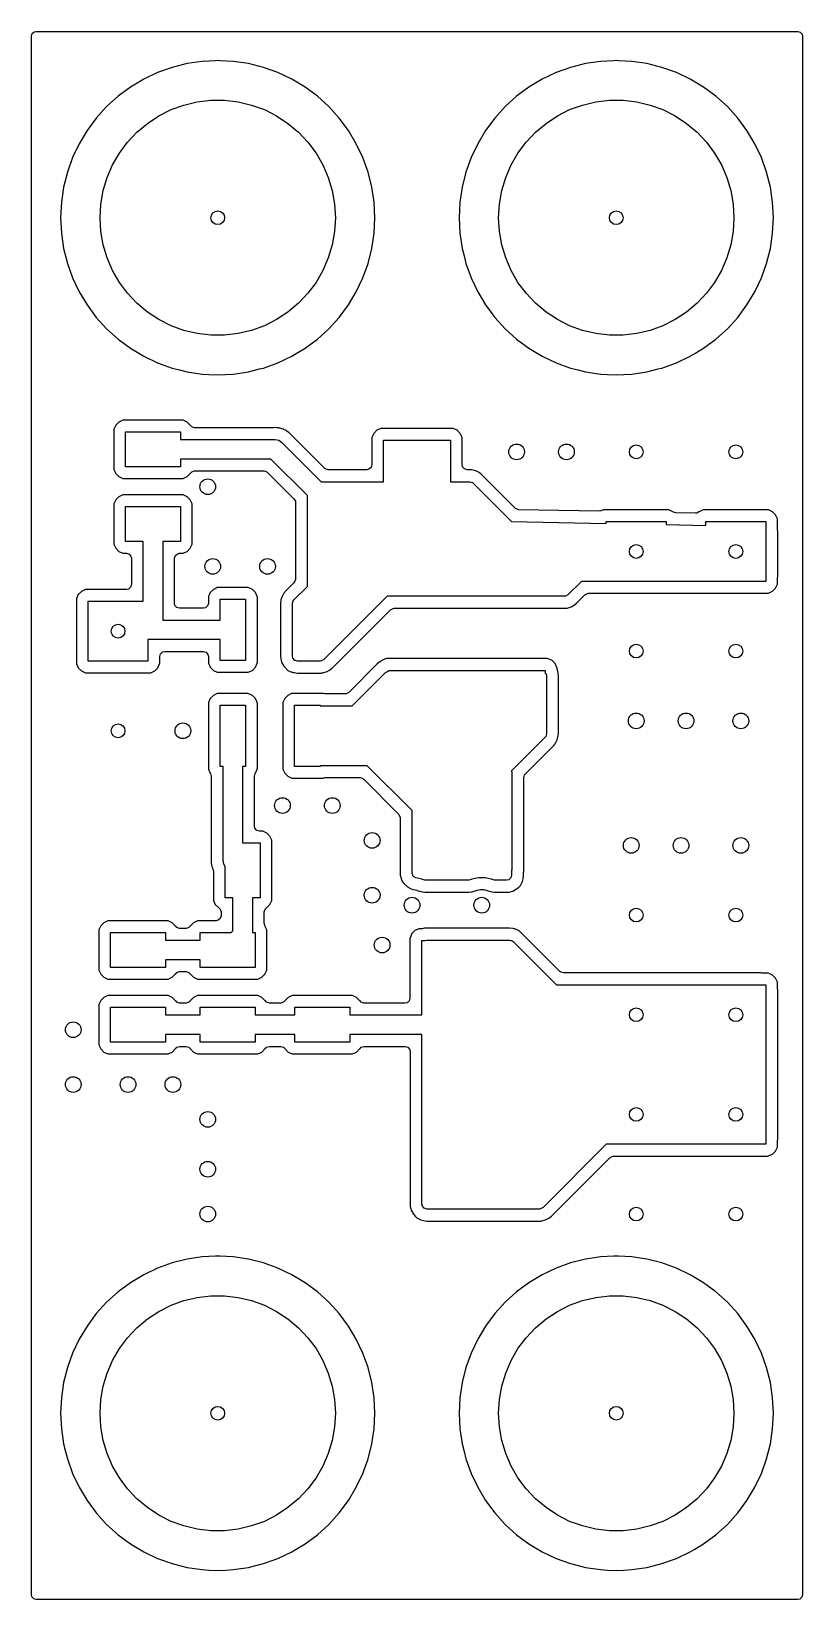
# Model space of a CAD drawing. Extents: x 0.01 to 0.79, y 0.01 to 1.59.
import ezdxf

# ---------------------------------------------------------------- set-up
doc = ezdxf.new("R2010")
doc.units = 0
doc.header["$MEASUREMENT"] = 0
doc.layers.add('BLACK', color=7, linetype='CONTINUOUS')

msp = doc.modelspace()

# ---------------------------------------------------------------- linework, layer by layer
at = {"layer": 'BLACK', "linetype": 'CONTINUOUS'}
for p, q in [((0.013, 1.5821), (0.0138, 1.5848)), ((0.013, 1.4), (0.013, 1.5821)), ((0.0138, 1.5848), (0.0159, 1.5866)), ((0.0159, 1.5866), (0.0179, 1.587)), ((0.0179, 1.587), (0.7821, 1.587)), ((0.7821, 1.587), (0.7847, 1.5862)), ((0.7847, 1.5862), (0.7866, 1.5841)), ((0.7866, 1.5841), (0.787, 1.5821)), ((0.787, 1.5821), (0.787, 0.0179)), ((0.1397, 1.5457), (0.1257, 1.5391)), ((0.1542, 1.5509), (0.1397, 1.5457)), ((0.1692, 1.5547), (0.1542, 1.5509)), ((0.1845, 1.5569), (0.1692, 1.5547)), ((0.1977, 1.5576), (0.1845, 1.5569)), ((0.2, 1.5577), (0.1977, 1.5576)), ((0.2022, 1.5576), (0.2, 1.5577)), ((0.2, 1.5577), (0.2, 1.5577)), ((0.2155, 1.5569), (0.2022, 1.5576)), ((0.2308, 1.5547), (0.2155, 1.5569)), ((0.2458, 1.5509), (0.2308, 1.5547)), ((0.2603, 1.5457), (0.2458, 1.5509)), ((0.2743, 1.5391), (0.2603, 1.5457)), ((0.5397, 1.5457), (0.5257, 1.5391)), ((0.5542, 1.5509), (0.5397, 1.5457)), ((0.5692, 1.5547), (0.5542, 1.5509)), ((0.5845, 1.5569), (0.5692, 1.5547)), ((0.5977, 1.5576), (0.5845, 1.5569)), ((0.6, 1.5577), (0.5977, 1.5576)), ((0.6022, 1.5576), (0.6, 1.5577)), ((0.6, 1.5577), (0.6, 1.5577)), ((0.6155, 1.5569), (0.6022, 1.5576)), ((0.6308, 1.5547), (0.6155, 1.5569)), ((0.6458, 1.5509), (0.6308, 1.5547)), ((0.6603, 1.5457), (0.6458, 1.5509)), ((0.6743, 1.5391), (0.6603, 1.5457)), ((0.1124, 1.5311), (0.1, 1.5219)), ((0.1257, 1.5391), (0.1124, 1.5311)), ((0.1124, 1.5311), (0.1124, 1.5311)), ((0.2876, 1.5311), (0.2743, 1.5391)), ((0.3, 1.5219), (0.2876, 1.5311)), ((0.5124, 1.5311), (0.5, 1.5219)), ((0.5257, 1.5391), (0.5124, 1.5311)), ((0.5124, 1.5311), (0.5124, 1.5311)), ((0.6876, 1.5311), (0.6743, 1.5391)), ((0.7, 1.5219), (0.6876, 1.5311)), ((0.0885, 1.5115), (0.0781, 1.5)), ((0.1, 1.5219), (0.0885, 1.5115)), ((0.1, 1.5219), (0.1, 1.5219)), ((0.1, 1.5219), (0.1, 1.5219)), ((0.1532, 1.5085), (0.1661, 1.5131)), ((0.1661, 1.5131), (0.1795, 1.5163)), ((0.1795, 1.5163), (0.1931, 1.5179)), ((0.1931, 1.5179), (0.2069, 1.5179)), ((0.2069, 1.5179), (0.2205, 1.5163)), ((0.2205, 1.5163), (0.2339, 1.5131)), ((0.2339, 1.5131), (0.2468, 1.5085)), ((0.3115, 1.5115), (0.3, 1.5219)), ((0.3219, 1.5), (0.3115, 1.5115)), ((0.4885, 1.5115), (0.4781, 1.5)), ((0.5, 1.5219), (0.4885, 1.5115)), ((0.5, 1.5219), (0.5, 1.5219)), ((0.5, 1.5219), (0.5, 1.5219)), ((0.5532, 1.5085), (0.5661, 1.5131)), ((0.5661, 1.5131), (0.5795, 1.5163)), ((0.5795, 1.5163), (0.5931, 1.5179)), ((0.5931, 1.5179), (0.6069, 1.5179)), ((0.6069, 1.5179), (0.6205, 1.5163)), ((0.6205, 1.5163), (0.6339, 1.5131)), ((0.6339, 1.5131), (0.6468, 1.5085)), ((0.7115, 1.5115), (0.7, 1.5219)), ((0.7219, 1.5), (0.7115, 1.5115)), ((0.0781, 1.5), (0.0689, 1.4876)), ((0.0781, 1.5), (0.0781, 1.5)), ((0.1295, 1.4947), (0.1409, 1.5023)), ((0.1409, 1.5023), (0.1532, 1.5085)), ((0.2468, 1.5085), (0.2591, 1.5023)), ((0.2591, 1.5023), (0.2705, 1.4947)), ((0.3311, 1.4876), (0.3219, 1.5)), ((0.4781, 1.5), (0.4689, 1.4876)), ((0.4781, 1.5), (0.4781, 1.5)), ((0.5295, 1.4947), (0.5409, 1.5023)), ((0.5409, 1.5023), (0.5532, 1.5085)), ((0.6468, 1.5085), (0.6591, 1.5023)), ((0.6591, 1.5023), (0.6705, 1.4947)), ((0.7311, 1.4876), (0.7219, 1.5)), ((0.0689, 1.4876), (0.0609, 1.4743)), ((0.0689, 1.4876), (0.0689, 1.4876)), ((0.1095, 1.4759), (0.1189, 1.4859)), ((0.1189, 1.4859), (0.1295, 1.4947)), ((0.2705, 1.4947), (0.2811, 1.4859)), ((0.2811, 1.4859), (0.2905, 1.4759)), ((0.3391, 1.4743), (0.3311, 1.4876)), ((0.4689, 1.4876), (0.4609, 1.4743)), ((0.4689, 1.4876), (0.4689, 1.4876)), ((0.5095, 1.4759), (0.5189, 1.4859)), ((0.5189, 1.4859), (0.5295, 1.4947)), ((0.6705, 1.4947), (0.6811, 1.4859)), ((0.6811, 1.4859), (0.6905, 1.4759)), ((0.7391, 1.4743), (0.7311, 1.4876)), ((0.0609, 1.4743), (0.0543, 1.4604)), ((0.0945, 1.453), (0.1013, 1.4649)), ((0.1013, 1.4649), (0.1095, 1.4759)), ((0.2905, 1.4759), (0.2987, 1.4649)), ((0.2987, 1.4649), (0.3055, 1.453)), ((0.3457, 1.4604), (0.3391, 1.4743)), ((0.4609, 1.4743), (0.4543, 1.4604)), ((0.4945, 1.453), (0.5013, 1.4649)), ((0.5013, 1.4649), (0.5095, 1.4759)), ((0.6905, 1.4759), (0.6987, 1.4649)), ((0.6987, 1.4649), (0.7055, 1.453)), ((0.7457, 1.4604), (0.7391, 1.4743)), ((0.0543, 1.4604), (0.0491, 1.4458)), ((0.0543, 1.4604), (0.0543, 1.4604)), ((0.089, 1.4404), (0.0945, 1.453)), ((0.3055, 1.453), (0.311, 1.4404)), ((0.3509, 1.4458), (0.3457, 1.4604)), ((0.4543, 1.4604), (0.4491, 1.4458)), ((0.4543, 1.4604), (0.4543, 1.4604)), ((0.489, 1.4404), (0.4945, 1.453)), ((0.7055, 1.453), (0.711, 1.4404)), ((0.7509, 1.4458), (0.7457, 1.4604)), ((0.0491, 1.4458), (0.0453, 1.4308)), ((0.0491, 1.4458), (0.0491, 1.4458)), ((0.0851, 1.4272), (0.089, 1.4404)), ((0.311, 1.4404), (0.3149, 1.4272)), ((0.3547, 1.4308), (0.3509, 1.4458)), ((0.4491, 1.4458), (0.4453, 1.4308)), ((0.4491, 1.4458), (0.4491, 1.4458)), ((0.4851, 1.4272), (0.489, 1.4404)), ((0.711, 1.4404), (0.7149, 1.4272)), ((0.7547, 1.4308), (0.7509, 1.4458)), ((0.0453, 1.4308), (0.0431, 1.4155)), ((0.0453, 1.4308), (0.0453, 1.4308)), ((0.0827, 1.4137), (0.0851, 1.4272)), ((0.3149, 1.4272), (0.3173, 1.4137)), ((0.3569, 1.4155), (0.3547, 1.4308)), ((0.4453, 1.4308), (0.4431, 1.4155)), ((0.4453, 1.4308), (0.4453, 1.4308)), ((0.4827, 1.4137), (0.4851, 1.4272)), ((0.7149, 1.4272), (0.7173, 1.4137)), ((0.7569, 1.4155), (0.7547, 1.4308)), ((0.0431, 1.4155), (0.0423, 1.4)), ((0.0431, 1.4155), (0.0431, 1.4155)), ((0.0819, 1.4), (0.0827, 1.4137)), ((0.3173, 1.4137), (0.3181, 1.4)), ((0.3577, 1.4), (0.3569, 1.4155)), ((0.4431, 1.4155), (0.4423, 1.4)), ((0.4431, 1.4155), (0.4431, 1.4155)), ((0.4819, 1.4), (0.4827, 1.4137)), ((0.7173, 1.4137), (0.7181, 1.4)), ((0.7577, 1.4), (0.7569, 1.4155)), ((0.013, 1.1482), (0.013, 1.4)), ((0.0423, 1.4), (0.0423, 1.4)), ((0.0423, 1.4), (0.0431, 1.3845)), ((0.0827, 1.3863), (0.0819, 1.4)), ((0.0851, 1.3728), (0.0827, 1.3863)), ((0.3173, 1.3863), (0.3149, 1.3728)), ((0.3181, 1.4), (0.3173, 1.3863)), ((0.3569, 1.3845), (0.3577, 1.4)), ((0.3577, 1.4), (0.3577, 1.4)), ((0.4423, 1.4), (0.4423, 1.4)), ((0.4423, 1.4), (0.4431, 1.3845)), ((0.4827, 1.3863), (0.4819, 1.4)), ((0.4851, 1.3728), (0.4827, 1.3863)), ((0.7173, 1.3863), (0.7149, 1.3728)), ((0.7181, 1.4), (0.7173, 1.3863)), ((0.7569, 1.3845), (0.7577, 1.4)), ((0.0431, 1.3845), (0.0431, 1.3845)), ((0.0431, 1.3845), (0.0453, 1.3692)), ((0.089, 1.3596), (0.0851, 1.3728)), ((0.3149, 1.3728), (0.311, 1.3596)), ((0.3547, 1.3692), (0.3569, 1.3845)), ((0.4431, 1.3845), (0.4431, 1.3845)), ((0.4431, 1.3845), (0.4453, 1.3692)), ((0.489, 1.3596), (0.4851, 1.3728)), ((0.7149, 1.3728), (0.711, 1.3596)), ((0.7547, 1.3692), (0.7569, 1.3845)), ((0.0453, 1.3692), (0.0453, 1.3692)), ((0.0453, 1.3692), (0.0472, 1.3617)), ((0.0472, 1.3617), (0.0491, 1.3542)), ((0.0491, 1.3542), (0.0543, 1.3397)), ((0.0945, 1.347), (0.089, 1.3596)), ((0.311, 1.3596), (0.3055, 1.347)), ((0.3457, 1.3397), (0.3509, 1.3542)), ((0.3509, 1.3542), (0.3547, 1.3692)), ((0.4453, 1.3692), (0.4453, 1.3692)), ((0.4453, 1.3692), (0.4472, 1.3617)), ((0.4472, 1.3617), (0.4491, 1.3542)), ((0.4491, 1.3542), (0.4543, 1.3397)), ((0.4945, 1.347), (0.489, 1.3596)), ((0.711, 1.3596), (0.7055, 1.347)), ((0.7457, 1.3397), (0.7509, 1.3542)), ((0.7509, 1.3542), (0.7547, 1.3692)), ((0.0543, 1.3397), (0.0609, 1.3257)), ((0.1013, 1.3351), (0.0945, 1.347)), ((0.3055, 1.347), (0.2987, 1.3351)), ((0.3391, 1.3257), (0.3457, 1.3397)), ((0.4543, 1.3397), (0.4609, 1.3257)), ((0.5013, 1.3351), (0.4945, 1.347)), ((0.7055, 1.347), (0.6987, 1.3351)), ((0.7391, 1.3257), (0.7457, 1.3397)), ((0.0609, 1.3257), (0.0689, 1.3124)), ((0.1095, 1.3241), (0.1013, 1.3351)), ((0.1189, 1.3141), (0.1095, 1.3241)), ((0.2905, 1.3241), (0.2811, 1.3141)), ((0.2987, 1.3351), (0.2905, 1.3241)), ((0.3311, 1.3124), (0.3391, 1.3257)), ((0.4609, 1.3257), (0.4689, 1.3124)), ((0.5095, 1.3241), (0.5013, 1.3351)), ((0.5189, 1.3141), (0.5095, 1.3241)), ((0.6905, 1.3241), (0.6811, 1.3141)), ((0.6987, 1.3351), (0.6905, 1.3241)), ((0.7311, 1.3124), (0.7391, 1.3257)), ((0.0689, 1.3124), (0.0781, 1.3)), ((0.1295, 1.3053), (0.1189, 1.3141)), ((0.2811, 1.3141), (0.2705, 1.3053)), ((0.3219, 1.3), (0.3311, 1.3124)), ((0.3311, 1.3124), (0.3311, 1.3124)), ((0.4689, 1.3124), (0.4781, 1.3)), ((0.5295, 1.3053), (0.5189, 1.3141)), ((0.6811, 1.3141), (0.6705, 1.3053)), ((0.7219, 1.3), (0.7311, 1.3124)), ((0.7311, 1.3124), (0.7311, 1.3124)), ((0.0781, 1.3), (0.0885, 1.2885)), ((0.1409, 1.2977), (0.1295, 1.3053)), ((0.1532, 1.2915), (0.1409, 1.2977)), ((0.1661, 1.2869), (0.1532, 1.2915)), ((0.2468, 1.2915), (0.2339, 1.2869)), ((0.2591, 1.2977), (0.2468, 1.2915)), ((0.2705, 1.3053), (0.2591, 1.2977)), ((0.3115, 1.2885), (0.3219, 1.3)), ((0.3219, 1.3), (0.3219, 1.3)), ((0.3219, 1.3), (0.3219, 1.3)), ((0.4781, 1.3), (0.4885, 1.2885)), ((0.5409, 1.2977), (0.5295, 1.3053)), ((0.5532, 1.2915), (0.5409, 1.2977)), ((0.5661, 1.2869), (0.5532, 1.2915)), ((0.6468, 1.2915), (0.6339, 1.2869)), ((0.6591, 1.2977), (0.6468, 1.2915)), ((0.6705, 1.3053), (0.6591, 1.2977)), ((0.7115, 1.2885), (0.7219, 1.3)), ((0.7219, 1.3), (0.7219, 1.3)), ((0.7219, 1.3), (0.7219, 1.3)), ((0.0885, 1.2885), (0.1, 1.2781)), ((0.1, 1.2781), (0.1124, 1.2689)), ((0.1795, 1.2837), (0.1661, 1.2869)), ((0.1931, 1.2821), (0.1795, 1.2837)), ((0.2069, 1.2821), (0.1931, 1.2821)), ((0.2205, 1.2837), (0.2069, 1.2821)), ((0.2339, 1.2869), (0.2205, 1.2837)), ((0.2876, 1.2689), (0.3, 1.2781)), ((0.3, 1.2781), (0.3115, 1.2885)), ((0.3, 1.2781), (0.3, 1.2781)), ((0.4885, 1.2885), (0.5, 1.2781)), ((0.5, 1.2781), (0.5124, 1.2689)), ((0.5795, 1.2837), (0.5661, 1.2869)), ((0.5931, 1.2821), (0.5795, 1.2837)), ((0.6069, 1.2821), (0.5931, 1.2821)), ((0.6205, 1.2837), (0.6069, 1.2821)), ((0.6339, 1.2869), (0.6205, 1.2837)), ((0.6876, 1.2689), (0.7, 1.2781)), ((0.7, 1.2781), (0.7115, 1.2885)), ((0.7, 1.2781), (0.7, 1.2781)), ((0.1124, 1.2689), (0.1257, 1.2609)), ((0.1257, 1.2609), (0.1397, 1.2543)), ((0.2603, 1.2543), (0.2743, 1.2609)), ((0.2743, 1.2609), (0.2788, 1.2636)), ((0.2788, 1.2636), (0.2876, 1.2689)), ((0.5124, 1.2689), (0.5257, 1.2609)), ((0.5257, 1.2609), (0.5397, 1.2543)), ((0.6603, 1.2543), (0.6743, 1.2609)), ((0.6743, 1.2609), (0.6788, 1.2636)), ((0.6788, 1.2636), (0.6876, 1.2689)), ((0.1397, 1.2543), (0.1542, 1.2491)), ((0.1542, 1.2491), (0.1617, 1.2472)), ((0.1617, 1.2472), (0.1692, 1.2453)), ((0.1692, 1.2453), (0.1692, 1.2453)), ((0.1692, 1.2453), (0.1692, 1.2453)), ((0.1692, 1.2453), (0.1845, 1.2431)), ((0.2155, 1.2431), (0.2308, 1.2453)), ((0.2308, 1.2453), (0.242, 1.2482)), ((0.2308, 1.2453), (0.2308, 1.2453)), ((0.242, 1.2482), (0.2458, 1.2491)), ((0.2458, 1.2491), (0.2603, 1.2543)), ((0.2603, 1.2543), (0.2603, 1.2543)), ((0.5397, 1.2543), (0.5542, 1.2491)), ((0.5542, 1.2491), (0.5617, 1.2472)), ((0.5617, 1.2472), (0.5692, 1.2453)), ((0.5692, 1.2453), (0.5692, 1.2453)), ((0.5692, 1.2453), (0.5692, 1.2453)), ((0.5692, 1.2453), (0.5845, 1.2431)), ((0.6155, 1.2431), (0.6308, 1.2453)), ((0.6308, 1.2453), (0.642, 1.2482)), ((0.6308, 1.2453), (0.6308, 1.2453)), ((0.642, 1.2482), (0.6458, 1.2491)), ((0.6458, 1.2491), (0.6603, 1.2543)), ((0.6603, 1.2543), (0.6603, 1.2543)), ((0.1845, 1.2431), (0.1845, 1.2431)), ((0.1845, 1.2431), (0.1845, 1.2431)), ((0.1845, 1.2431), (0.1912, 1.2427)), ((0.1912, 1.2427), (0.2, 1.2423)), ((0.2, 1.2423), (0.2077, 1.2427)), ((0.2, 1.2423), (0.2, 1.2423)), ((0.2, 1.2423), (0.2, 1.2423)), ((0.2077, 1.2427), (0.2155, 1.2431)), ((0.2155, 1.2431), (0.2155, 1.2431)), ((0.2155, 1.2431), (0.2155, 1.2431)), ((0.5845, 1.2431), (0.5845, 1.2431)), ((0.5845, 1.2431), (0.5845, 1.2431)), ((0.5845, 1.2431), (0.5912, 1.2427)), ((0.5912, 1.2427), (0.6, 1.2423)), ((0.6, 1.2423), (0.6077, 1.2427)), ((0.6, 1.2423), (0.6, 1.2423)), ((0.6, 1.2423), (0.6, 1.2423)), ((0.6077, 1.2427), (0.6155, 1.2431)), ((0.6155, 1.2431), (0.6155, 1.2431)), ((0.6155, 1.2431), (0.6155, 1.2431)), ((0.1047, 1.1967), (0.1033, 1.1961)), ((0.1057, 1.1968), (0.1047, 1.1967)), ((0.1643, 1.1968), (0.1057, 1.1968)), ((0.1653, 1.1967), (0.1643, 1.1968)), ((0.1693, 1.1949), (0.1653, 1.1967)), ((0.0958, 1.1878), (0.0957, 1.1868)), ((0.0957, 1.1868), (0.0957, 1.1482)), ((0.0976, 1.1918), (0.0958, 1.1878)), ((0.1007, 1.1949), (0.0976, 1.1918)), ((0.0976, 1.1918), (0.0976, 1.1918)), ((0.1033, 1.1961), (0.1007, 1.1949)), ((0.1075, 1.15), (0.1075, 1.185)), ((0.1075, 1.185), (0.1625, 1.185)), ((0.1625, 1.185), (0.1625, 1.1773)), ((0.1724, 1.1918), (0.1693, 1.1949)), ((0.1727, 1.1914), (0.1724, 1.1918)), ((0.1724, 1.1918), (0.1724, 1.1918)), ((0.1728, 1.1915), (0.1727, 1.1914)), ((0.1741, 1.19), (0.1728, 1.1915)), ((0.1768, 1.1892), (0.1741, 1.19)), ((0.2552, 1.1892), (0.1768, 1.1892)), ((0.2561, 1.1892), (0.2552, 1.1892)), ((0.2565, 1.1893), (0.2561, 1.1892)), ((0.2568, 1.1894), (0.2565, 1.1893)), ((0.2585, 1.1892), (0.2568, 1.1894)), ((0.2568, 1.1894), (0.2568, 1.1894)), ((0.2568, 1.1894), (0.2568, 1.1894)), ((0.2587, 1.1892), (0.2585, 1.1892)), ((0.2605, 1.1892), (0.2587, 1.1892)), ((0.2612, 1.189), (0.2605, 1.1892)), ((0.2605, 1.1892), (0.2605, 1.1892)), ((0.262, 1.1888), (0.2612, 1.189)), ((0.2627, 1.1887), (0.262, 1.1888)), ((0.2643, 1.1881), (0.2627, 1.1887)), ((0.2645, 1.188), (0.2643, 1.1881)), ((0.2662, 1.1876), (0.2645, 1.188)), ((0.2668, 1.1872), (0.2662, 1.1876)), ((0.2676, 1.1868), (0.2668, 1.1872)), ((0.2682, 1.1866), (0.2676, 1.1868)), ((0.2696, 1.1855), (0.2682, 1.1866)), ((0.2698, 1.1854), (0.2696, 1.1855)), ((0.2713, 1.1845), (0.2698, 1.1854)), ((0.2731, 1.1826), (0.2713, 1.1845)), ((0.3072, 1.1485), (0.2731, 1.1826)), ((0.3566, 1.1835), (0.3548, 1.1795)), ((0.3597, 1.1866), (0.3566, 1.1835)), ((0.3566, 1.1835), (0.3566, 1.1835)), ((0.3624, 1.1878), (0.3597, 1.1866)), ((0.3638, 1.1884), (0.3624, 1.1878)), ((0.3648, 1.1885), (0.3638, 1.1884)), ((0.4352, 1.1885), (0.3648, 1.1885)), ((0.4362, 1.1884), (0.4352, 1.1885)), ((0.4403, 1.1866), (0.4362, 1.1884)), ((0.4434, 1.1835), (0.4403, 1.1866)), ((0.4452, 1.1795), (0.4434, 1.1835)), ((0.1625, 1.1773), (0.2575, 1.1773)), ((0.2575, 1.1773), (0.2613, 1.1766)), ((0.2613, 1.1766), (0.2645, 1.1745)), ((0.2645, 1.1745), (0.3039, 1.135)), ((0.3548, 1.1795), (0.3547, 1.1785)), ((0.3547, 1.1785), (0.3547, 1.1785)), ((0.3547, 1.1785), (0.3547, 1.152)), ((0.3665, 1.135), (0.3665, 1.1767)), ((0.3665, 1.1767), (0.4335, 1.1767)), ((0.4335, 1.1767), (0.4335, 1.135)), ((0.4453, 1.1785), (0.4452, 1.1795)), ((0.4453, 1.152), (0.4453, 1.1785)), ((0.4453, 1.1785), (0.4453, 1.1785)), ((0.1625, 1.15), (0.1075, 1.15)), ((0.2534, 1.1577), (0.1625, 1.1577)), ((0.1625, 1.1577), (0.1625, 1.15)), ((0.29, 1.1211), (0.2534, 1.1577)), ((0.3539, 1.1493), (0.3518, 1.1475)), ((0.3547, 1.152), (0.3539, 1.1493)), ((0.4457, 1.1499), (0.4453, 1.152)), ((0.4476, 1.1478), (0.4457, 1.1499)), ((0.013, 0.9532), (0.013, 1.1482)), ((0.0957, 1.1482), (0.0958, 1.1472)), ((0.0957, 1.1482), (0.0957, 1.1482)), ((0.0958, 1.1472), (0.0958, 1.1472)), ((0.0958, 1.1472), (0.0976, 1.1432)), ((0.0976, 1.1432), (0.1007, 1.1401)), ((0.1007, 1.1401), (0.1007, 1.1401)), ((0.1007, 1.1401), (0.1047, 1.1383)), ((0.1047, 1.1383), (0.1047, 1.1383)), ((0.1047, 1.1383), (0.1057, 1.1382)), ((0.1057, 1.1382), (0.1057, 1.1382)), ((0.1057, 1.1382), (0.1643, 1.1382)), ((0.1643, 1.1382), (0.1653, 1.1383)), ((0.1643, 1.1382), (0.1643, 1.1382)), ((0.1653, 1.1383), (0.1693, 1.1401)), ((0.1653, 1.1383), (0.1653, 1.1383)), ((0.1693, 1.1401), (0.1724, 1.1432)), ((0.1724, 1.1432), (0.1727, 1.1436)), ((0.1727, 1.1436), (0.1728, 1.1435)), ((0.1728, 1.1435), (0.1741, 1.145)), ((0.1741, 1.145), (0.1768, 1.1458)), ((0.1768, 1.1458), (0.1768, 1.1458)), ((0.1768, 1.1458), (0.2465, 1.1458)), ((0.2465, 1.1458), (0.2492, 1.145)), ((0.2492, 1.145), (0.25, 1.1444)), ((0.25, 1.1444), (0.2725, 1.1218)), ((0.3039, 1.135), (0.3665, 1.135)), ((0.308, 1.1478), (0.3072, 1.1485)), ((0.3107, 1.147), (0.308, 1.1478)), ((0.3497, 1.147), (0.3107, 1.147)), ((0.3518, 1.1475), (0.3497, 1.147)), ((0.4335, 1.135), (0.4529, 1.135)), ((0.4503, 1.147), (0.4476, 1.1478)), ((0.4529, 1.147), (0.4503, 1.147)), ((0.4547, 1.1468), (0.4529, 1.147)), ((0.4529, 1.147), (0.4529, 1.147)), ((0.4529, 1.147), (0.4529, 1.147)), ((0.4529, 1.135), (0.4556, 1.1342)), ((0.4563, 1.1465), (0.4547, 1.1468)), ((0.4556, 1.1342), (0.4565, 1.1336)), ((0.459, 1.1458), (0.4563, 1.1465)), ((0.4563, 1.1465), (0.4563, 1.1465)), ((0.4563, 1.1465), (0.4563, 1.1465)), ((0.4565, 1.1336), (0.495, 1.095)), ((0.463, 1.1438), (0.459, 1.1458)), ((0.4632, 1.1436), (0.463, 1.1438)), ((0.4643, 1.1427), (0.4632, 1.1436)), ((0.4647, 1.1423), (0.4643, 1.1427)), ((0.4987, 1.1083), (0.4647, 1.1423)), ((0.1007, 1.1199), (0.0976, 1.1168)), ((0.1033, 1.1211), (0.1007, 1.1199)), ((0.1047, 1.1217), (0.1033, 1.1211)), ((0.1057, 1.1218), (0.1047, 1.1217)), ((0.1643, 1.1218), (0.1057, 1.1218)), ((0.1653, 1.1217), (0.1643, 1.1218)), ((0.1693, 1.1199), (0.1653, 1.1217)), ((0.1724, 1.1168), (0.1693, 1.1199)), ((0.2725, 1.1218), (0.2765, 1.1178)), ((0.2765, 1.1178), (0.2779, 1.1154)), ((0.29, 1.03), (0.29, 1.1211)), ((0.0958, 1.1128), (0.0957, 1.1118)), ((0.0957, 1.1118), (0.0957, 1.0732)), ((0.0976, 1.1168), (0.0958, 1.1128)), ((0.0976, 1.1168), (0.0976, 1.1168)), ((0.1075, 1.075), (0.1075, 1.11)), ((0.1075, 1.11), (0.1625, 1.11)), ((0.1625, 1.11), (0.1625, 1.075)), ((0.1742, 1.1128), (0.1724, 1.1168)), ((0.1743, 1.1118), (0.1742, 1.1128)), ((0.1743, 1.0732), (0.1743, 1.1118)), ((0.2779, 1.1154), (0.278, 1.1143)), ((0.278, 1.1143), (0.278, 1.037)), ((0.4994, 1.1077), (0.4987, 1.1083)), ((0.5021, 1.1069), (0.4994, 1.1077)), ((0.5829, 1.1053), (0.5021, 1.1069)), ((0.585, 1.1057), (0.5829, 1.1053)), ((0.5872, 1.1067), (0.585, 1.1057)), ((0.5882, 1.1068), (0.5872, 1.1067)), ((0.5872, 1.1067), (0.5872, 1.1067)), ((0.6518, 1.1068), (0.5882, 1.1068)), ((0.6528, 1.1067), (0.6518, 1.1068)), ((0.6568, 1.1049), (0.6528, 1.1067)), ((0.6572, 1.1047), (0.6568, 1.1049)), ((0.6568, 1.1049), (0.6568, 1.1049)), ((0.6572, 1.1046), (0.6572, 1.1047)), ((0.6572, 1.1047), (0.6572, 1.1047)), ((0.6599, 1.1038), (0.6572, 1.1046)), ((0.6795, 1.1034), (0.6599, 1.1038)), ((0.6807, 1.1035), (0.6795, 1.1034)), ((0.6828, 1.1047), (0.6807, 1.1035)), ((0.683, 1.1048), (0.6828, 1.1047)), ((0.6828, 1.1047), (0.6828, 1.1047)), ((0.6831, 1.1049), (0.683, 1.1048)), ((0.6832, 1.1049), (0.6831, 1.1049)), ((0.6858, 1.1061), (0.6832, 1.1049)), ((0.6872, 1.1067), (0.6858, 1.1061)), ((0.6882, 1.1068), (0.6872, 1.1067)), ((0.7518, 1.1068), (0.6882, 1.1068)), ((0.7528, 1.1067), (0.7518, 1.1068)), ((0.7568, 1.1049), (0.7528, 1.1067)), ((0.7599, 1.1018), (0.7568, 1.1049)), ((0.495, 1.095), (0.495, 1.095)), ((0.495, 1.095), (0.59, 1.0931)), ((0.59, 1.0931), (0.59, 1.095)), ((0.59, 1.095), (0.65, 1.095)), ((0.65, 1.095), (0.65, 1.092)), ((0.65, 1.092), (0.69, 1.0912)), ((0.69, 1.0912), (0.69, 1.095)), ((0.69, 1.095), (0.75, 1.095)), ((0.75, 1.095), (0.75, 1.035)), ((0.7617, 1.0978), (0.7599, 1.1018)), ((0.7618, 1.0968), (0.7617, 1.0978)), ((0.7618, 1.0872), (0.7618, 1.0968)), ((0.7618, 1.0968), (0.7618, 1.0968)), ((0.7618, 1.0869), (0.7618, 1.0872)), ((0.762, 1.0851), (0.7618, 1.0869)), ((0.0957, 1.0732), (0.0957, 1.0732)), ((0.0957, 1.0732), (0.0958, 1.0722)), ((0.0958, 1.0722), (0.0958, 1.0722)), ((0.0958, 1.0722), (0.0976, 1.0682)), ((0.1252, 1.075), (0.1075, 1.075)), ((0.1252, 1.015), (0.1252, 1.075)), ((0.1625, 1.075), (0.1448, 1.075)), ((0.1448, 1.075), (0.1448, 1)), ((0.1724, 1.0682), (0.1742, 1.0722)), ((0.1742, 1.0722), (0.1743, 1.0732)), ((0.762, 1.04), (0.762, 1.0851)), ((0.0976, 1.0682), (0.1007, 1.0651)), ((0.1007, 1.0651), (0.1007, 1.0651)), ((0.1007, 1.0651), (0.1047, 1.0633)), ((0.1047, 1.0633), (0.1047, 1.0633)), ((0.1047, 1.0633), (0.1057, 1.0632)), ((0.1057, 1.0632), (0.1057, 1.0632)), ((0.1057, 1.0632), (0.1084, 1.0632)), ((0.1084, 1.0632), (0.111, 1.0624)), ((0.111, 1.0624), (0.1129, 1.0603)), ((0.1129, 1.0603), (0.1133, 1.0582)), ((0.1133, 1.0582), (0.1133, 1.0318)), ((0.1567, 1.0582), (0.1575, 1.0609)), ((0.1567, 1.0129), (0.1567, 1.0582)), ((0.1575, 1.0609), (0.1596, 1.0627)), ((0.1596, 1.0627), (0.1616, 1.0632)), ((0.1616, 1.0632), (0.1643, 1.0632)), ((0.1643, 1.0632), (0.1653, 1.0633)), ((0.1643, 1.0632), (0.1643, 1.0632)), ((0.1653, 1.0633), (0.1693, 1.0651)), ((0.1653, 1.0633), (0.1653, 1.0633)), ((0.1693, 1.0651), (0.1724, 1.0682)), ((0.1724, 1.0682), (0.1724, 1.0682)), ((0.1724, 1.0682), (0.1724, 1.0682)), ((0.1724, 1.0682), (0.1724, 1.0682)), ((0.7618, 1.0382), (0.7619, 1.0389)), ((0.7619, 1.0389), (0.762, 1.04)), ((0.0632, 1.0249), (0.0601, 1.0218)), ((0.0658, 1.0261), (0.0632, 1.0249)), ((0.0672, 1.0267), (0.0658, 1.0261)), ((0.0682, 1.0268), (0.0672, 1.0267)), ((0.1084, 1.0268), (0.0682, 1.0268)), ((0.1104, 1.0273), (0.1084, 1.0268)), ((0.1125, 1.0291), (0.1104, 1.0273)), ((0.1133, 1.0318), (0.1125, 1.0291)), ((0.1925, 1.0238), (0.1907, 1.0198)), ((0.1956, 1.0269), (0.1925, 1.0238)), ((0.1925, 1.0238), (0.1925, 1.0238)), ((0.1985, 1.0282), (0.1956, 1.0269)), ((0.1996, 1.0287), (0.1985, 1.0282)), ((0.2006, 1.0288), (0.1996, 1.0287)), ((0.2298, 1.0288), (0.2006, 1.0288)), ((0.2307, 1.0287), (0.2298, 1.0288)), ((0.2348, 1.0269), (0.2307, 1.0287)), ((0.2379, 1.0238), (0.2348, 1.0269)), ((0.2397, 1.0198), (0.2379, 1.0238)), ((0.2664, 1.0232), (0.2662, 1.023)), ((0.2673, 1.0243), (0.2664, 1.0232)), ((0.2677, 1.0247), (0.2673, 1.0243)), ((0.2721, 1.0291), (0.2677, 1.0247)), ((0.2677, 1.0247), (0.2677, 1.0247)), ((0.2765, 1.0335), (0.2721, 1.0291)), ((0.2772, 1.0344), (0.2765, 1.0335)), ((0.2765, 1.0165), (0.29, 1.03)), ((0.278, 1.037), (0.2772, 1.0344)), ((0.29, 1.03), (0.29, 1.03)), ((0.565, 1.035), (0.5515, 1.0214)), ((0.745, 1.035), (0.565, 1.035)), ((0.75, 1.035), (0.745, 1.035)), ((0.7456, 1.023), (0.7467, 1.0232)), ((0.7467, 1.0232), (0.747, 1.0232)), ((0.747, 1.0232), (0.7518, 1.0232)), ((0.7518, 1.0232), (0.7528, 1.0233)), ((0.7518, 1.0232), (0.7518, 1.0232)), ((0.7528, 1.0233), (0.7568, 1.0251)), ((0.7528, 1.0233), (0.7528, 1.0233)), ((0.7568, 1.0251), (0.7599, 1.0282)), ((0.7599, 1.0282), (0.7617, 1.0322)), ((0.7599, 1.0282), (0.7599, 1.0282)), ((0.7599, 1.0282), (0.7599, 1.0282)), ((0.7617, 1.0322), (0.7618, 1.0332)), ((0.7618, 1.0332), (0.7618, 1.0382)), ((0.0583, 1.0178), (0.0582, 1.0168)), ((0.0582, 1.0168), (0.0582, 0.9532)), ((0.0601, 1.0218), (0.0583, 1.0178)), ((0.0601, 1.0218), (0.0601, 1.0218)), ((0.07, 0.955), (0.07, 1.015)), ((0.07, 1.015), (0.1252, 1.015)), ((0.1571, 1.0109), (0.1567, 1.0129)), ((0.159, 1.0088), (0.1571, 1.0109)), ((0.1616, 1.008), (0.159, 1.0088)), ((0.1856, 1.008), (0.1616, 1.008)), ((0.1877, 1.0084), (0.1856, 1.008)), ((0.1898, 1.0103), (0.1877, 1.0084)), ((0.1906, 1.0129), (0.1898, 1.0103)), ((0.1907, 1.0198), (0.1906, 1.0188)), ((0.1906, 1.0188), (0.1906, 1.0129)), ((0.2024, 0.9961), (0.2024, 1.017)), ((0.2024, 1.017), (0.228, 1.017)), ((0.228, 1.017), (0.228, 0.9556)), ((0.2398, 1.0188), (0.2397, 1.0198)), ((0.2398, 0.9538), (0.2398, 1.0188)), ((0.2635, 1.0163), (0.263, 1.013)), ((0.263, 1.013), (0.263, 0.96)), ((0.2642, 1.019), (0.2635, 1.0163)), ((0.2635, 1.0163), (0.2635, 1.0163)), ((0.2662, 1.023), (0.2642, 1.019)), ((0.2642, 1.019), (0.2642, 1.019)), ((0.275, 1.013), (0.2758, 1.0156)), ((0.275, 0.96), (0.275, 1.013)), ((0.2758, 1.0156), (0.2765, 1.0165)), ((0.37, 1.02), (0.3065, 0.9565)), ((0.5479, 1.02), (0.37, 1.02)), ((0.37, 1.02), (0.37, 1.02)), ((0.3735, 1.0065), (0.376, 1.0079)), ((0.376, 1.0079), (0.377, 1.008)), ((0.377, 1.008), (0.5483, 1.008)), ((0.549, 1.0201), (0.5479, 1.02)), ((0.5483, 1.008), (0.5483, 1.008)), ((0.5483, 1.008), (0.5487, 1.008)), ((0.5487, 1.008), (0.5489, 1.008)), ((0.5489, 1.008), (0.5498, 1.0081)), ((0.5515, 1.0214), (0.549, 1.0201)), ((0.5498, 1.0081), (0.5503, 1.0082)), ((0.5503, 1.0082), (0.5506, 1.0082)), ((0.5506, 1.0082), (0.5548, 1.0096)), ((0.5506, 1.0082), (0.5506, 1.0082)), ((0.5548, 1.0096), (0.5555, 1.0099)), ((0.5555, 1.0099), (0.5572, 1.0109)), ((0.5572, 1.0109), (0.56, 1.013)), ((0.5572, 1.0109), (0.5572, 1.0109)), ((0.56, 1.013), (0.5638, 1.0168)), ((0.56, 1.013), (0.56, 1.013)), ((0.5638, 1.0168), (0.5685, 1.0215)), ((0.5685, 1.0215), (0.571, 1.0229)), ((0.571, 1.0229), (0.572, 1.023)), ((0.572, 1.023), (0.745, 1.023)), ((0.745, 1.023), (0.7456, 1.023)), ((0.1448, 1), (0.1448, 0.9961)), ((0.1448, 0.9961), (0.2024, 0.9961)), ((0.315, 0.9479), (0.3735, 1.0065)), ((0.135, 0.9765), (0.13, 0.9765)), ((0.13, 0.9765), (0.13, 0.955)), ((0.2024, 0.9765), (0.135, 0.9765)), ((0.2024, 0.9556), (0.2024, 0.9765)), ((0.1418, 0.9597), (0.1426, 0.9623)), ((0.1426, 0.9623), (0.1447, 0.9642)), ((0.1447, 0.9642), (0.1468, 0.9646)), ((0.1468, 0.9646), (0.1856, 0.9646)), ((0.1856, 0.9646), (0.1883, 0.9638)), ((0.1883, 0.9638), (0.1901, 0.9617)), ((0.1901, 0.9617), (0.1906, 0.9597)), ((0.013, 0.6457), (0.013, 0.9532)), ((0.0582, 0.9532), (0.0583, 0.9522)), ((0.0582, 0.9532), (0.0582, 0.9532)), ((0.0583, 0.9522), (0.0583, 0.9522)), ((0.0583, 0.9522), (0.0601, 0.9482)), ((0.0601, 0.9482), (0.0632, 0.9451)), ((0.0632, 0.9451), (0.0632, 0.9451)), ((0.0632, 0.9451), (0.0672, 0.9433)), ((0.13, 0.955), (0.07, 0.955)), ((0.1328, 0.9433), (0.1368, 0.9451)), ((0.1368, 0.9451), (0.1399, 0.9482)), ((0.1399, 0.9482), (0.1417, 0.9522)), ((0.1399, 0.9482), (0.1399, 0.9482)), ((0.1399, 0.9482), (0.1399, 0.9482)), ((0.1399, 0.9482), (0.1399, 0.9482)), ((0.1417, 0.9522), (0.1418, 0.9532)), ((0.1418, 0.9532), (0.1418, 0.9597)), ((0.1906, 0.9597), (0.1906, 0.9538)), ((0.1906, 0.9538), (0.1907, 0.9528)), ((0.1907, 0.9528), (0.1907, 0.9528)), ((0.1907, 0.9528), (0.1925, 0.9488)), ((0.1925, 0.9488), (0.1956, 0.9457)), ((0.1956, 0.9457), (0.1956, 0.9457)), ((0.1956, 0.9457), (0.1996, 0.9439)), ((0.228, 0.9556), (0.2024, 0.9556)), ((0.2307, 0.9439), (0.2348, 0.9457)), ((0.2348, 0.9457), (0.2379, 0.9488)), ((0.2379, 0.9488), (0.2397, 0.9528)), ((0.2379, 0.9488), (0.2379, 0.9488)), ((0.2379, 0.9488), (0.2379, 0.9488)), ((0.2379, 0.9488), (0.2379, 0.9488)), ((0.2397, 0.9528), (0.2398, 0.9538)), ((0.263, 0.96), (0.2632, 0.9574)), ((0.2632, 0.9574), (0.2637, 0.9553)), ((0.2637, 0.9553), (0.2637, 0.9553)), ((0.2637, 0.9553), (0.2641, 0.9538)), ((0.2641, 0.9538), (0.2664, 0.95)), ((0.2664, 0.95), (0.2664, 0.95)), ((0.2664, 0.95), (0.2666, 0.9497)), ((0.2666, 0.9497), (0.267, 0.9491)), ((0.267, 0.9491), (0.267, 0.9492)), ((0.267, 0.9492), (0.2673, 0.9488)), ((0.2673, 0.9488), (0.2704, 0.9457)), ((0.2704, 0.9457), (0.2704, 0.9457)), ((0.2704, 0.9457), (0.2744, 0.9439)), ((0.2754, 0.9579), (0.275, 0.96)), ((0.2772, 0.9559), (0.2754, 0.9579)), ((0.2772, 0.9556), (0.2772, 0.9559)), ((0.2779, 0.9556), (0.2772, 0.9556)), ((0.28, 0.955), (0.2779, 0.9556)), ((0.3029, 0.955), (0.28, 0.955)), ((0.304, 0.9551), (0.3029, 0.955)), ((0.3065, 0.9565), (0.304, 0.9551)), ((0.3056, 0.9432), (0.3098, 0.9446)), ((0.3098, 0.9446), (0.3122, 0.9459)), ((0.3122, 0.9459), (0.3142, 0.9474)), ((0.3142, 0.9474), (0.315, 0.9479)), ((0.36, 0.9521), (0.3315, 0.9235)), ((0.3628, 0.9541), (0.36, 0.9521)), ((0.36, 0.9521), (0.36, 0.9521)), ((0.3629, 0.9542), (0.3628, 0.9541)), ((0.3638, 0.9549), (0.3629, 0.9542)), ((0.3629, 0.9542), (0.3629, 0.9542)), ((0.3645, 0.9556), (0.3638, 0.9549)), ((0.3671, 0.9567), (0.3645, 0.9556)), ((0.3685, 0.9573), (0.3671, 0.9567)), ((0.3695, 0.9575), (0.3685, 0.9573)), ((0.3685, 0.9435), (0.371, 0.9449)), ((0.5305, 0.9575), (0.3695, 0.9575)), ((0.371, 0.9449), (0.3713, 0.9449)), ((0.3713, 0.9449), (0.3713, 0.9456)), ((0.3713, 0.9456), (0.5287, 0.9456)), ((0.5287, 0.9456), (0.5287, 0.943)), ((0.5315, 0.9573), (0.5305, 0.9575)), ((0.5355, 0.9556), (0.5315, 0.9573)), ((0.5387, 0.9524), (0.5355, 0.9556)), ((0.5405, 0.9484), (0.5387, 0.9524)), ((0.5405, 0.9482), (0.5405, 0.9484)), ((0.5406, 0.9474), (0.5405, 0.9482)), ((0.5408, 0.9465), (0.5406, 0.9474)), ((0.5409, 0.9462), (0.5408, 0.9465)), ((0.5408, 0.9465), (0.5408, 0.9465)), ((0.5413, 0.9447), (0.5409, 0.9462)), ((0.5409, 0.9462), (0.5409, 0.9462)), ((0.5418, 0.9426), (0.5413, 0.9447)), ((0.0672, 0.9433), (0.0672, 0.9433)), ((0.0672, 0.9433), (0.0682, 0.9432)), ((0.0682, 0.9432), (0.0682, 0.9432)), ((0.0682, 0.9432), (0.1318, 0.9432)), ((0.1318, 0.9432), (0.1328, 0.9433)), ((0.1318, 0.9432), (0.1318, 0.9432)), ((0.1328, 0.9433), (0.1328, 0.9433)), ((0.1996, 0.9439), (0.1996, 0.9439)), ((0.1996, 0.9439), (0.2006, 0.9438)), ((0.2006, 0.9438), (0.2006, 0.9438)), ((0.2006, 0.9438), (0.2298, 0.9438)), ((0.2298, 0.9438), (0.2307, 0.9439)), ((0.2298, 0.9438), (0.2298, 0.9438)), ((0.2307, 0.9439), (0.2307, 0.9439)), ((0.2744, 0.9439), (0.2744, 0.9439)), ((0.2744, 0.9439), (0.2752, 0.9438)), ((0.2752, 0.9438), (0.276, 0.9436)), ((0.276, 0.9436), (0.2766, 0.9435)), ((0.2766, 0.9435), (0.2766, 0.9435)), ((0.2766, 0.9435), (0.28, 0.943)), ((0.28, 0.943), (0.28, 0.943)), ((0.28, 0.943), (0.3033, 0.943)), ((0.3033, 0.943), (0.3037, 0.943)), ((0.3037, 0.943), (0.3039, 0.943)), ((0.3039, 0.943), (0.3046, 0.9431)), ((0.3046, 0.9431), (0.3053, 0.9432)), ((0.3053, 0.9432), (0.3056, 0.9432)), ((0.335, 0.91), (0.3685, 0.9435)), ((0.5287, 0.943), (0.5296, 0.9421)), ((0.5296, 0.9421), (0.53, 0.94)), ((0.53, 0.94), (0.53, 0.8821)), ((0.542, 0.94), (0.5418, 0.9426)), ((0.542, 0.8821), (0.542, 0.94)), ((0.1907, 0.9135), (0.1906, 0.9125)), ((0.1925, 0.9175), (0.1907, 0.9135)), ((0.1956, 0.9206), (0.1925, 0.9175)), ((0.1925, 0.9175), (0.1925, 0.9175)), ((0.1994, 0.9223), (0.1956, 0.9206)), ((0.1996, 0.9224), (0.1994, 0.9223)), ((0.2006, 0.9225), (0.1996, 0.9224)), ((0.2298, 0.9225), (0.2006, 0.9225)), ((0.2307, 0.9224), (0.2298, 0.9225)), ((0.2348, 0.9206), (0.2307, 0.9224)), ((0.2379, 0.9175), (0.2348, 0.9206)), ((0.2397, 0.9135), (0.2379, 0.9175)), ((0.2398, 0.9125), (0.2397, 0.9135)), ((0.2655, 0.9135), (0.2654, 0.9125)), ((0.2673, 0.9175), (0.2655, 0.9135)), ((0.2704, 0.9206), (0.2673, 0.9175)), ((0.2673, 0.9175), (0.2673, 0.9175)), ((0.2742, 0.9223), (0.2704, 0.9206)), ((0.2744, 0.9224), (0.2742, 0.9223)), ((0.2754, 0.9225), (0.2744, 0.9224)), ((0.3046, 0.9225), (0.2754, 0.9225)), ((0.3056, 0.9224), (0.3046, 0.9225)), ((0.3059, 0.9223), (0.3056, 0.9224)), ((0.3056, 0.9224), (0.3056, 0.9224)), ((0.3075, 0.922), (0.3059, 0.9224)), ((0.3059, 0.9224), (0.3059, 0.9223)), ((0.328, 0.922), (0.3075, 0.922)), ((0.329, 0.9221), (0.328, 0.922)), ((0.3315, 0.9235), (0.329, 0.9221)), ((0.1906, 0.9125), (0.1906, 0.8475)), ((0.2024, 0.8493), (0.2024, 0.9107)), ((0.2024, 0.9107), (0.228, 0.9107)), ((0.228, 0.9107), (0.228, 0.8493)), ((0.2398, 0.9107), (0.2398, 0.9125)), ((0.2398, 0.8493), (0.2398, 0.9107)), ((0.2398, 0.9107), (0.2398, 0.9107)), ((0.2654, 0.9125), (0.2654, 0.9107)), ((0.2654, 0.9107), (0.2654, 0.9107)), ((0.2654, 0.9107), (0.2654, 0.8493)), ((0.2772, 0.8493), (0.2772, 0.9107)), ((0.2772, 0.9107), (0.3028, 0.9107)), ((0.3028, 0.9107), (0.3028, 0.91)), ((0.3028, 0.91), (0.335, 0.91)), ((0.53, 0.8821), (0.5292, 0.8794)), ((0.5415, 0.8787), (0.542, 0.8821)), ((0.5285, 0.8785), (0.495, 0.845)), ((0.5086, 0.8416), (0.5373, 0.8703)), ((0.5292, 0.8794), (0.5285, 0.8785)), ((0.5373, 0.8703), (0.5377, 0.8707)), ((0.5373, 0.8703), (0.5373, 0.8703)), ((0.5377, 0.8707), (0.5386, 0.8718)), ((0.5386, 0.8718), (0.5387, 0.872)), ((0.5387, 0.872), (0.5408, 0.876)), ((0.5408, 0.876), (0.5415, 0.8787)), ((0.35, 0.85), (0.3028, 0.85)), ((0.3028, 0.85), (0.3028, 0.8493)), ((0.395, 0.805), (0.35, 0.85)), ((0.1906, 0.8475), (0.1906, 0.8475)), ((0.1906, 0.8475), (0.1907, 0.8465)), ((0.1907, 0.8465), (0.1907, 0.8465)), ((0.1907, 0.8465), (0.1925, 0.8425)), ((0.1925, 0.8425), (0.1927, 0.8422)), ((0.1927, 0.8422), (0.1935, 0.8396)), ((0.1935, 0.8396), (0.1935, 0.8394)), ((0.1935, 0.8394), (0.1935, 0.7552)), ((0.2054, 0.8493), (0.2024, 0.8493)), ((0.2054, 0.7548), (0.2054, 0.8493)), ((0.228, 0.8493), (0.225, 0.8493)), ((0.225, 0.8493), (0.225, 0.7725)), ((0.2369, 0.8394), (0.2377, 0.8421)), ((0.2369, 0.7893), (0.2369, 0.8394)), ((0.2377, 0.8422), (0.2379, 0.8425)), ((0.2377, 0.8421), (0.2377, 0.8422)), ((0.2379, 0.8425), (0.2397, 0.8465)), ((0.2397, 0.8465), (0.2398, 0.8475)), ((0.2398, 0.8475), (0.2398, 0.8493)), ((0.2398, 0.8493), (0.2398, 0.8493)), ((0.2398, 0.8475), (0.2398, 0.8475)), ((0.2398, 0.8475), (0.2398, 0.8475)), ((0.2654, 0.8493), (0.2654, 0.8493)), ((0.2654, 0.8493), (0.2654, 0.8475)), ((0.2654, 0.8475), (0.2655, 0.8465)), ((0.2654, 0.8475), (0.2654, 0.8475)), ((0.2655, 0.8465), (0.2655, 0.8465)), ((0.2655, 0.8465), (0.2673, 0.8425)), ((0.2673, 0.8425), (0.2704, 0.8394)), ((0.2704, 0.8394), (0.2704, 0.8394)), ((0.2704, 0.8394), (0.2744, 0.8376)), ((0.2744, 0.8376), (0.2744, 0.8376)), ((0.2744, 0.8376), (0.2754, 0.8375)), ((0.2754, 0.8375), (0.2754, 0.8375)), ((0.2754, 0.8375), (0.3046, 0.8375)), ((0.3028, 0.8493), (0.2772, 0.8493)), ((0.3046, 0.8375), (0.3056, 0.8376)), ((0.3046, 0.8375), (0.3046, 0.8375)), ((0.3056, 0.8376), (0.3059, 0.8377)), ((0.3059, 0.8376), (0.3075, 0.838)), ((0.3059, 0.8377), (0.3059, 0.8376)), ((0.3075, 0.838), (0.343, 0.838)), ((0.343, 0.838), (0.3456, 0.8372)), ((0.3456, 0.8372), (0.3465, 0.8365)), ((0.3465, 0.8365), (0.3815, 0.8015)), ((0.495, 0.845), (0.495, 0.8439)), ((0.495, 0.8439), (0.4953, 0.8439)), ((0.4953, 0.8439), (0.4953, 0.7454)), ((0.5071, 0.838), (0.5079, 0.8407)), ((0.5071, 0.7437), (0.5071, 0.838)), ((0.5079, 0.8407), (0.5086, 0.8416)), ((0.395, 0.7423), (0.395, 0.805)), ((0.2373, 0.7872), (0.2369, 0.7893)), ((0.2391, 0.7851), (0.2373, 0.7872)), ((0.3815, 0.8015), (0.3829, 0.799)), ((0.3829, 0.799), (0.383, 0.798)), ((0.383, 0.798), (0.383, 0.742)), ((0.225, 0.7725), (0.2425, 0.7725)), ((0.2418, 0.7843), (0.2391, 0.7851)), ((0.2443, 0.7843), (0.2418, 0.7843)), ((0.2425, 0.7725), (0.2425, 0.7175)), ((0.2453, 0.7842), (0.2443, 0.7843)), ((0.2493, 0.7824), (0.2453, 0.7842)), ((0.2524, 0.7793), (0.2493, 0.7824)), ((0.2542, 0.7753), (0.2524, 0.7793)), ((0.2543, 0.7743), (0.2542, 0.7753)), ((0.2543, 0.7157), (0.2543, 0.7743)), ((0.1935, 0.7552), (0.1934, 0.7526)), ((0.1934, 0.7526), (0.1938, 0.7509)), ((0.1938, 0.7509), (0.1939, 0.7506)), ((0.1939, 0.7506), (0.1941, 0.7489)), ((0.1941, 0.7489), (0.1941, 0.7489)), ((0.1941, 0.7489), (0.1944, 0.7483)), ((0.1944, 0.7483), (0.1947, 0.7475)), ((0.1947, 0.7475), (0.1948, 0.7468)), ((0.1948, 0.7468), (0.1948, 0.7468)), ((0.1948, 0.7468), (0.195, 0.7464)), ((0.195, 0.7464), (0.1957, 0.744)), ((0.1957, 0.744), (0.1957, 0.7157)), ((0.2061, 0.751), (0.2054, 0.7548)), ((0.2075, 0.7489), (0.2061, 0.751)), ((0.2075, 0.7175), (0.2075, 0.7489)), ((0.383, 0.742), (0.383, 0.7414)), ((0.383, 0.7414), (0.3831, 0.7402)), ((0.3831, 0.7402), (0.3831, 0.7401)), ((0.3831, 0.7401), (0.3831, 0.7401)), ((0.3831, 0.7401), (0.3844, 0.7359)), ((0.3951, 0.7414), (0.395, 0.7423)), ((0.3964, 0.7389), (0.3951, 0.7414)), ((0.495, 0.74), (0.4942, 0.7373)), ((0.4953, 0.7454), (0.495, 0.7454)), ((0.495, 0.7454), (0.495, 0.74)), ((0.5065, 0.7366), (0.507, 0.74)), ((0.507, 0.7431), (0.5071, 0.7433)), ((0.507, 0.7428), (0.507, 0.7431)), ((0.507, 0.74), (0.507, 0.7428)), ((0.5071, 0.7433), (0.5071, 0.7437)), ((0.3844, 0.7359), (0.3844, 0.7359)), ((0.3844, 0.7359), (0.3856, 0.7334)), ((0.3856, 0.7334), (0.387, 0.7314)), ((0.387, 0.7314), (0.3903, 0.7285)), ((0.3903, 0.7285), (0.3903, 0.7285)), ((0.3903, 0.7285), (0.3927, 0.7271)), ((0.3927, 0.7271), (0.3927, 0.7271)), ((0.3927, 0.7271), (0.3959, 0.7258)), ((0.3959, 0.7258), (0.398, 0.7253)), ((0.3988, 0.7375), (0.3964, 0.7389)), ((0.398, 0.7253), (0.3999, 0.725)), ((0.4049, 0.736), (0.3988, 0.7375)), ((0.3999, 0.725), (0.4005, 0.7247)), ((0.4005, 0.7247), (0.401, 0.7245)), ((0.401, 0.7245), (0.4013, 0.7245)), ((0.4013, 0.7245), (0.4027, 0.7239)), ((0.4056, 0.7356), (0.4049, 0.736)), ((0.4079, 0.735), (0.4056, 0.7356)), ((0.4521, 0.735), (0.4079, 0.735)), ((0.4544, 0.7356), (0.4521, 0.735)), ((0.4551, 0.736), (0.4544, 0.7356)), ((0.4617, 0.7376), (0.4551, 0.736)), ((0.4551, 0.736), (0.4551, 0.736)), ((0.4551, 0.736), (0.4551, 0.736)), ((0.4572, 0.7239), (0.4587, 0.7245)), ((0.4587, 0.7245), (0.459, 0.7245)), ((0.459, 0.7245), (0.4595, 0.7247)), ((0.4595, 0.7247), (0.4601, 0.725)), ((0.4601, 0.725), (0.462, 0.7253)), ((0.4683, 0.7376), (0.4617, 0.7376)), ((0.4617, 0.7376), (0.4617, 0.7376)), ((0.462, 0.7253), (0.4625, 0.7254)), ((0.4625, 0.7254), (0.4637, 0.7256)), ((0.4637, 0.7256), (0.4638, 0.7256)), ((0.4638, 0.7256), (0.465, 0.7257)), ((0.465, 0.7257), (0.4662, 0.7256)), ((0.4662, 0.7256), (0.4663, 0.7256)), ((0.4663, 0.7256), (0.4675, 0.7254)), ((0.4675, 0.7254), (0.468, 0.7253)), ((0.468, 0.7253), (0.4699, 0.725)), ((0.4749, 0.736), (0.4683, 0.7376)), ((0.4699, 0.725), (0.4705, 0.7247)), ((0.4705, 0.7247), (0.471, 0.7245)), ((0.471, 0.7245), (0.4713, 0.7245)), ((0.4713, 0.7245), (0.4728, 0.7239)), ((0.4756, 0.7356), (0.4749, 0.736)), ((0.4779, 0.735), (0.4756, 0.7356)), ((0.49, 0.735), (0.4779, 0.735)), ((0.4921, 0.7354), (0.49, 0.735)), ((0.4942, 0.7373), (0.4921, 0.7354)), ((0.4949, 0.7238), (0.4962, 0.7241)), ((0.4962, 0.7241), (0.5, 0.7264)), ((0.5, 0.7264), (0.5008, 0.7271)), ((0.5008, 0.7271), (0.5021, 0.7282)), ((0.5021, 0.7282), (0.5038, 0.7299)), ((0.5038, 0.7299), (0.5058, 0.7339)), ((0.5058, 0.7339), (0.5065, 0.7366)), ((0.1957, 0.7157), (0.1957, 0.7157)), ((0.1957, 0.7157), (0.1958, 0.7147)), ((0.1958, 0.7147), (0.1958, 0.7147)), ((0.1958, 0.7147), (0.1976, 0.7107)), ((0.1976, 0.7107), (0.2007, 0.7076)), ((0.2152, 0.7175), (0.2075, 0.7175)), ((0.2152, 0.6841), (0.2152, 0.7175)), ((0.2425, 0.7175), (0.2348, 0.7175)), ((0.2348, 0.7175), (0.2348, 0.6825)), ((0.2493, 0.7076), (0.2524, 0.7107)), ((0.2524, 0.7107), (0.2542, 0.7147)), ((0.2524, 0.7107), (0.2524, 0.7107)), ((0.2524, 0.7107), (0.2524, 0.7107)), ((0.2524, 0.7107), (0.2524, 0.7107)), ((0.2542, 0.7147), (0.2543, 0.7157)), ((0.4027, 0.7239), (0.4027, 0.7239)), ((0.4027, 0.7239), (0.4051, 0.7233)), ((0.4051, 0.7233), (0.4079, 0.723)), ((0.4079, 0.723), (0.4079, 0.723)), ((0.4079, 0.723), (0.4521, 0.723)), ((0.4521, 0.723), (0.4549, 0.7233)), ((0.4549, 0.7233), (0.4572, 0.7239)), ((0.4549, 0.7233), (0.4549, 0.7233)), ((0.4572, 0.7239), (0.4572, 0.7239)), ((0.4728, 0.7239), (0.4751, 0.7233)), ((0.4751, 0.7233), (0.4751, 0.7233)), ((0.4751, 0.7233), (0.4779, 0.723)), ((0.4779, 0.723), (0.4779, 0.723)), ((0.4779, 0.723), (0.49, 0.723)), ((0.49, 0.723), (0.4926, 0.7232)), ((0.4926, 0.7232), (0.4947, 0.7237)), ((0.4947, 0.7237), (0.4949, 0.7238)), ((0.4947, 0.7237), (0.4947, 0.7237)), ((0.0883, 0.6936), (0.0857, 0.6924)), ((0.0897, 0.6942), (0.0883, 0.6936)), ((0.0907, 0.6943), (0.0897, 0.6942)), ((0.1493, 0.6943), (0.0907, 0.6943)), ((0.1503, 0.6942), (0.1493, 0.6943)), ((0.1543, 0.6924), (0.1503, 0.6942)), ((0.1783, 0.6936), (0.1757, 0.6924)), ((0.1797, 0.6942), (0.1783, 0.6936)), ((0.1807, 0.6943), (0.1797, 0.6942)), ((0.1984, 0.6943), (0.1807, 0.6943)), ((0.2004, 0.6948), (0.1984, 0.6943)), ((0.2025, 0.6966), (0.2004, 0.6948)), ((0.2007, 0.7076), (0.2011, 0.7073)), ((0.2011, 0.7073), (0.201, 0.7072)), ((0.201, 0.7072), (0.2025, 0.7059)), ((0.2025, 0.7059), (0.2033, 0.7032)), ((0.2033, 0.6993), (0.2025, 0.6966)), ((0.2033, 0.7032), (0.2033, 0.7032)), ((0.2033, 0.7032), (0.2033, 0.6993)), ((0.2467, 0.7032), (0.2475, 0.7059)), ((0.2467, 0.6919), (0.2467, 0.7032)), ((0.2475, 0.7059), (0.249, 0.7072)), ((0.2489, 0.7073), (0.2493, 0.7076)), ((0.249, 0.7072), (0.2489, 0.7073)), ((0.0808, 0.6853), (0.0807, 0.6843)), ((0.0807, 0.6843), (0.0807, 0.6457)), ((0.0826, 0.6893), (0.0808, 0.6853)), ((0.0857, 0.6924), (0.0826, 0.6893)), ((0.0826, 0.6893), (0.0826, 0.6893)), ((0.0925, 0.6475), (0.0925, 0.6825)), ((0.0925, 0.6825), (0.1475, 0.6825)), ((0.1475, 0.6825), (0.1475, 0.6748)), ((0.1574, 0.6893), (0.1543, 0.6924)), ((0.1577, 0.6889), (0.1574, 0.6893)), ((0.1574, 0.6893), (0.1574, 0.6893)), ((0.1578, 0.689), (0.1577, 0.6889)), ((0.1591, 0.6875), (0.1578, 0.689)), ((0.1618, 0.6867), (0.1591, 0.6875)), ((0.1682, 0.6867), (0.1618, 0.6867)), ((0.1709, 0.6875), (0.1682, 0.6867)), ((0.1682, 0.6867), (0.1682, 0.6867)), ((0.1722, 0.689), (0.1709, 0.6875)), ((0.1723, 0.6889), (0.1722, 0.689)), ((0.1726, 0.6893), (0.1723, 0.6889)), ((0.1757, 0.6924), (0.1726, 0.6893)), ((0.1825, 0.6748), (0.1825, 0.6825)), ((0.1825, 0.6825), (0.2136, 0.6825)), ((0.2136, 0.6825), (0.2152, 0.6841)), ((0.2348, 0.6825), (0.2375, 0.6825)), ((0.2375, 0.6825), (0.2375, 0.6475)), ((0.2467, 0.6918), (0.2467, 0.6919)), ((0.2473, 0.6898), (0.2467, 0.6918)), ((0.2472, 0.6897), (0.2473, 0.6898)), ((0.2474, 0.6893), (0.2472, 0.6897)), ((0.2492, 0.6853), (0.2474, 0.6893)), ((0.2493, 0.6843), (0.2492, 0.6853)), ((0.2493, 0.6457), (0.2493, 0.6843)), ((0.393, 0.6773), (0.3929, 0.6763)), ((0.3948, 0.6814), (0.393, 0.6773)), ((0.3979, 0.6845), (0.3948, 0.6814)), ((0.3948, 0.6814), (0.3948, 0.6814)), ((0.4006, 0.6857), (0.3979, 0.6845)), ((0.402, 0.6863), (0.4006, 0.6857)), ((0.403, 0.6864), (0.402, 0.6863)), ((0.4052, 0.6864), (0.403, 0.6864)), ((0.4063, 0.6865), (0.4052, 0.6864)), ((0.4074, 0.6868), (0.4063, 0.6865)), ((0.4096, 0.687), (0.4074, 0.6868)), ((0.4074, 0.6868), (0.4074, 0.6868)), ((0.41, 0.687), (0.4096, 0.687)), ((0.41, 0.687), (0.41, 0.687)), ((0.4929, 0.687), (0.41, 0.687)), ((0.41, 0.687), (0.41, 0.687)), ((0.4963, 0.6865), (0.4929, 0.687)), ((0.4965, 0.6865), (0.4963, 0.6865)), ((0.4963, 0.6865), (0.4963, 0.6865)), ((0.4971, 0.6864), (0.4965, 0.6865)), ((0.4965, 0.6865), (0.4965, 0.6865)), ((0.498, 0.6863), (0.4971, 0.6864)), ((0.5021, 0.6845), (0.498, 0.6863)), ((0.5022, 0.6844), (0.5021, 0.6845)), ((0.5028, 0.6839), (0.5022, 0.6844)), ((0.503, 0.6837), (0.5028, 0.6839)), ((0.5028, 0.6839), (0.5028, 0.6839)), ((0.5032, 0.6836), (0.503, 0.6837)), ((0.503, 0.6837), (0.503, 0.6837)), ((0.5043, 0.6827), (0.5032, 0.6836)), ((0.5047, 0.6823), (0.5043, 0.6827)), ((0.5043, 0.6827), (0.5043, 0.6827)), ((0.5435, 0.6435), (0.5047, 0.6823)), ((0.1475, 0.6748), (0.1825, 0.6748)), ((0.3929, 0.6763), (0.3929, 0.6763)), ((0.3929, 0.6763), (0.3929, 0.6763)), ((0.3929, 0.6763), (0.3929, 0.6447)), ((0.4047, 0.5998), (0.4047, 0.6746)), ((0.4047, 0.6746), (0.408, 0.6746)), ((0.408, 0.6746), (0.41, 0.675)), ((0.41, 0.675), (0.4929, 0.675)), ((0.4929, 0.675), (0.4944, 0.6746)), ((0.4944, 0.6746), (0.4953, 0.6746)), ((0.4953, 0.6746), (0.4953, 0.6743)), ((0.4953, 0.6743), (0.4956, 0.6742)), ((0.4956, 0.6742), (0.4965, 0.6735)), ((0.4965, 0.6735), (0.54, 0.63)), ((0.013, 0.5707), (0.013, 0.6457)), ((0.0807, 0.6457), (0.0808, 0.6447)), ((0.0807, 0.6457), (0.0807, 0.6457)), ((0.1475, 0.6475), (0.0925, 0.6475)), ((0.1825, 0.6552), (0.1475, 0.6552)), ((0.1475, 0.6552), (0.1475, 0.6475)), ((0.1825, 0.6475), (0.1825, 0.6552)), ((0.2375, 0.6475), (0.1825, 0.6475)), ((0.2492, 0.6447), (0.2493, 0.6457)), ((0.0808, 0.6447), (0.0808, 0.6447)), ((0.0808, 0.6447), (0.0826, 0.6407)), ((0.0826, 0.6407), (0.0857, 0.6376)), ((0.0857, 0.6376), (0.0857, 0.6376)), ((0.0857, 0.6376), (0.0897, 0.6358)), ((0.0897, 0.6358), (0.0897, 0.6358)), ((0.0897, 0.6358), (0.0907, 0.6357)), ((0.0907, 0.6357), (0.0907, 0.6357)), ((0.0907, 0.6357), (0.1493, 0.6357)), ((0.1493, 0.6357), (0.1503, 0.6358)), ((0.1493, 0.6357), (0.1493, 0.6357)), ((0.1503, 0.6358), (0.1543, 0.6376)), ((0.1503, 0.6358), (0.1503, 0.6358)), ((0.1543, 0.6376), (0.1574, 0.6407)), ((0.1574, 0.6407), (0.1577, 0.6411)), ((0.1577, 0.6411), (0.1578, 0.641)), ((0.1578, 0.641), (0.1591, 0.6425)), ((0.1591, 0.6425), (0.1618, 0.6433)), ((0.1618, 0.6433), (0.1618, 0.6433)), ((0.1618, 0.6433), (0.1682, 0.6433)), ((0.1682, 0.6433), (0.1709, 0.6425)), ((0.1709, 0.6425), (0.1722, 0.641)), ((0.1722, 0.641), (0.1723, 0.6411)), ((0.1723, 0.6411), (0.1726, 0.6407)), ((0.1726, 0.6407), (0.1757, 0.6376)), ((0.1757, 0.6376), (0.1757, 0.6376)), ((0.1757, 0.6376), (0.1797, 0.6358)), ((0.1797, 0.6358), (0.1797, 0.6358)), ((0.1797, 0.6358), (0.1807, 0.6357)), ((0.1807, 0.6357), (0.1807, 0.6357)), ((0.1807, 0.6357), (0.2393, 0.6357)), ((0.2393, 0.6357), (0.2403, 0.6358)), ((0.2393, 0.6357), (0.2393, 0.6357)), ((0.2403, 0.6358), (0.2443, 0.6376)), ((0.2403, 0.6358), (0.2403, 0.6358)), ((0.2443, 0.6376), (0.2474, 0.6407)), ((0.2474, 0.6407), (0.2492, 0.6447)), ((0.2474, 0.6407), (0.2474, 0.6407)), ((0.2474, 0.6407), (0.2474, 0.6407)), ((0.3929, 0.6447), (0.3929, 0.6166)), ((0.54, 0.63), (0.54, 0.63)), ((0.54, 0.63), (0.59, 0.63)), ((0.5444, 0.6428), (0.5435, 0.6435)), ((0.547, 0.642), (0.5444, 0.6428)), ((0.745, 0.642), (0.547, 0.642)), ((0.59, 0.63), (0.65, 0.63)), ((0.65, 0.63), (0.69, 0.63)), ((0.69, 0.63), (0.75, 0.63)), ((0.7461, 0.6419), (0.745, 0.642)), ((0.7468, 0.6418), (0.7461, 0.6419)), ((0.7518, 0.6418), (0.7468, 0.6418)), ((0.75, 0.63), (0.75, 0.625)), ((0.7528, 0.6417), (0.7518, 0.6418)), ((0.7568, 0.6399), (0.7528, 0.6417)), ((0.7599, 0.6368), (0.7568, 0.6399)), ((0.7617, 0.6328), (0.7599, 0.6368)), ((0.7618, 0.6318), (0.7617, 0.6328)), ((0.7618, 0.627), (0.7618, 0.6318)), ((0.7618, 0.6318), (0.7618, 0.6318)), ((0.0826, 0.6143), (0.0808, 0.6103)), ((0.0857, 0.6174), (0.0826, 0.6143)), ((0.0826, 0.6143), (0.0826, 0.6143)), ((0.0883, 0.6186), (0.0857, 0.6174)), ((0.0897, 0.6192), (0.0883, 0.6186)), ((0.0907, 0.6193), (0.0897, 0.6192)), ((0.1493, 0.6193), (0.0907, 0.6193)), ((0.1503, 0.6192), (0.1493, 0.6193)), ((0.1543, 0.6174), (0.1503, 0.6192)), ((0.1574, 0.6143), (0.1543, 0.6174)), ((0.1577, 0.6139), (0.1574, 0.6143)), ((0.1574, 0.6143), (0.1574, 0.6143)), ((0.1578, 0.614), (0.1577, 0.6139)), ((0.1591, 0.6125), (0.1578, 0.614)), ((0.1722, 0.614), (0.1709, 0.6125)), ((0.1723, 0.6139), (0.1722, 0.614)), ((0.1726, 0.6143), (0.1723, 0.6139)), ((0.1757, 0.6174), (0.1726, 0.6143)), ((0.1783, 0.6186), (0.1757, 0.6174)), ((0.1797, 0.6192), (0.1783, 0.6186)), ((0.1807, 0.6193), (0.1797, 0.6192)), ((0.2393, 0.6193), (0.1807, 0.6193)), ((0.2403, 0.6192), (0.2393, 0.6193)), ((0.2443, 0.6174), (0.2403, 0.6192)), ((0.2474, 0.6143), (0.2443, 0.6174)), ((0.2477, 0.6139), (0.2474, 0.6143)), ((0.2474, 0.6143), (0.2474, 0.6143)), ((0.2478, 0.614), (0.2477, 0.6139)), ((0.2491, 0.6125), (0.2478, 0.614)), ((0.2672, 0.614), (0.2659, 0.6125)), ((0.2673, 0.6139), (0.2672, 0.614)), ((0.2676, 0.6143), (0.2673, 0.6139)), ((0.2707, 0.6174), (0.2676, 0.6143)), ((0.2733, 0.6186), (0.2707, 0.6174)), ((0.2747, 0.6192), (0.2733, 0.6186)), ((0.2757, 0.6193), (0.2747, 0.6192)), ((0.3343, 0.6193), (0.2757, 0.6193)), ((0.3353, 0.6192), (0.3343, 0.6193)), ((0.3393, 0.6174), (0.3353, 0.6192)), ((0.3424, 0.6143), (0.3393, 0.6174)), ((0.3427, 0.6139), (0.3424, 0.6143)), ((0.3424, 0.6143), (0.3424, 0.6143)), ((0.3428, 0.614), (0.3427, 0.6139)), ((0.3441, 0.6125), (0.3428, 0.614)), ((0.3921, 0.614), (0.39, 0.6121)), ((0.3929, 0.6166), (0.3921, 0.614)), ((0.75, 0.625), (0.75, 0.53)), ((0.7618, 0.6267), (0.7618, 0.627)), ((0.762, 0.625), (0.7618, 0.6267)), ((0.762, 0.475), (0.762, 0.625)), ((0.762, 0.625), (0.762, 0.625)), ((0.0808, 0.6103), (0.0807, 0.6093)), ((0.0807, 0.6093), (0.0807, 0.5707)), ((0.0925, 0.5725), (0.0925, 0.6075)), ((0.0925, 0.6075), (0.1475, 0.6075)), ((0.1475, 0.6075), (0.1475, 0.5998)), ((0.1475, 0.5998), (0.1825, 0.5998)), ((0.1618, 0.6117), (0.1591, 0.6125)), ((0.1682, 0.6117), (0.1618, 0.6117)), ((0.1709, 0.6125), (0.1682, 0.6117)), ((0.1682, 0.6117), (0.1682, 0.6117)), ((0.1825, 0.5998), (0.1825, 0.6075)), ((0.1825, 0.6075), (0.2375, 0.6075)), ((0.2375, 0.6075), (0.2375, 0.5998)), ((0.2375, 0.5998), (0.2775, 0.5998)), ((0.2518, 0.6117), (0.2491, 0.6125)), ((0.2632, 0.6117), (0.2518, 0.6117)), ((0.2659, 0.6125), (0.2632, 0.6117)), ((0.2632, 0.6117), (0.2632, 0.6117)), ((0.2775, 0.5998), (0.2775, 0.6075)), ((0.2775, 0.6075), (0.3325, 0.6075)), ((0.3325, 0.6075), (0.3325, 0.5998)), ((0.3325, 0.5998), (0.4047, 0.5998)), ((0.3468, 0.6117), (0.3441, 0.6125)), ((0.3879, 0.6117), (0.3468, 0.6117)), ((0.39, 0.6121), (0.3879, 0.6117)), ((0.013, 0.2), (0.013, 0.5707)), ((0.0807, 0.5707), (0.0807, 0.5707)), ((0.0807, 0.5707), (0.0808, 0.5697)), ((0.0808, 0.5697), (0.0808, 0.5697)), ((0.0808, 0.5697), (0.0826, 0.5657)), ((0.1475, 0.5725), (0.0925, 0.5725)), ((0.1825, 0.5802), (0.1475, 0.5802)), ((0.1475, 0.5802), (0.1475, 0.5725)), ((0.1578, 0.566), (0.1591, 0.5675)), ((0.1591, 0.5675), (0.1618, 0.5683)), ((0.1618, 0.5683), (0.1618, 0.5683)), ((0.1618, 0.5683), (0.1682, 0.5683)), ((0.1682, 0.5683), (0.1709, 0.5675)), ((0.1709, 0.5675), (0.1722, 0.566)), ((0.1825, 0.5725), (0.1825, 0.5802)), ((0.2375, 0.5725), (0.1825, 0.5725)), ((0.2775, 0.5802), (0.2375, 0.5802)), ((0.2375, 0.5802), (0.2375, 0.5725)), ((0.2478, 0.566), (0.2491, 0.5675)), ((0.2491, 0.5675), (0.2518, 0.5683)), ((0.2518, 0.5683), (0.2518, 0.5683)), ((0.2518, 0.5683), (0.2632, 0.5683)), ((0.2632, 0.5683), (0.2659, 0.5675)), ((0.2659, 0.5675), (0.2672, 0.566)), ((0.2775, 0.5725), (0.2775, 0.5802)), ((0.3325, 0.5725), (0.2775, 0.5725)), ((0.4047, 0.5802), (0.3325, 0.5802)), ((0.3325, 0.5802), (0.3325, 0.5725)), ((0.3428, 0.566), (0.3441, 0.5675)), ((0.3441, 0.5675), (0.3468, 0.5683)), ((0.3468, 0.5683), (0.3468, 0.5683)), ((0.3468, 0.5683), (0.388, 0.5683)), ((0.388, 0.5683), (0.3907, 0.5675)), ((0.3907, 0.5675), (0.3925, 0.5654)), ((0.4047, 0.5761), (0.4047, 0.5802)), ((0.405, 0.5761), (0.4047, 0.5761)), ((0.405, 0.41), (0.405, 0.5761)), ((0.0826, 0.5657), (0.0857, 0.5626)), ((0.0857, 0.5626), (0.0857, 0.5626)), ((0.0857, 0.5626), (0.0897, 0.5608)), ((0.0897, 0.5608), (0.0897, 0.5608)), ((0.0897, 0.5608), (0.0907, 0.5607)), ((0.0907, 0.5607), (0.0907, 0.5607)), ((0.0907, 0.5607), (0.1493, 0.5607)), ((0.1493, 0.5607), (0.1503, 0.5608)), ((0.1493, 0.5607), (0.1493, 0.5607)), ((0.1503, 0.5608), (0.1543, 0.5626)), ((0.1503, 0.5608), (0.1503, 0.5608)), ((0.1543, 0.5626), (0.1574, 0.5657)), ((0.1574, 0.5657), (0.1577, 0.5661)), ((0.1577, 0.5661), (0.1578, 0.566)), ((0.1722, 0.566), (0.1723, 0.5661)), ((0.1723, 0.5661), (0.1726, 0.5657)), ((0.1726, 0.5657), (0.1757, 0.5626)), ((0.1757, 0.5626), (0.1757, 0.5626)), ((0.1757, 0.5626), (0.1797, 0.5608)), ((0.1797, 0.5608), (0.1797, 0.5608)), ((0.1797, 0.5608), (0.1807, 0.5607)), ((0.1807, 0.5607), (0.1807, 0.5607)), ((0.1807, 0.5607), (0.2393, 0.5607)), ((0.2393, 0.5607), (0.2403, 0.5608)), ((0.2393, 0.5607), (0.2393, 0.5607)), ((0.2403, 0.5608), (0.2443, 0.5626)), ((0.2403, 0.5608), (0.2403, 0.5608)), ((0.2443, 0.5626), (0.2474, 0.5657)), ((0.2474, 0.5657), (0.2477, 0.5661)), ((0.2477, 0.5661), (0.2478, 0.566)), ((0.2672, 0.566), (0.2673, 0.5661)), ((0.2673, 0.5661), (0.2676, 0.5657)), ((0.2676, 0.5657), (0.2707, 0.5626)), ((0.2707, 0.5626), (0.2707, 0.5626)), ((0.2707, 0.5626), (0.2747, 0.5608)), ((0.2747, 0.5608), (0.2747, 0.5608)), ((0.2747, 0.5608), (0.2757, 0.5607)), ((0.2757, 0.5607), (0.2757, 0.5607)), ((0.2757, 0.5607), (0.3343, 0.5607)), ((0.3343, 0.5607), (0.3353, 0.5608)), ((0.3343, 0.5607), (0.3343, 0.5607)), ((0.3353, 0.5608), (0.3393, 0.5626)), ((0.3353, 0.5608), (0.3353, 0.5608)), ((0.3393, 0.5626), (0.3424, 0.5657)), ((0.3424, 0.5657), (0.3427, 0.5661)), ((0.3427, 0.5661), (0.3428, 0.566)), ((0.3925, 0.5654), (0.393, 0.5634)), ((0.393, 0.5634), (0.393, 0.41)), ((0.75, 0.53), (0.75, 0.47)), ((0.7618, 0.4732), (0.7619, 0.4739)), ((0.7618, 0.4682), (0.7618, 0.4732)), ((0.7619, 0.4739), (0.762, 0.475)), ((0.59, 0.47), (0.5265, 0.4065)), ((0.535, 0.3979), (0.5935, 0.4565)), ((0.745, 0.47), (0.59, 0.47)), ((0.59, 0.47), (0.59, 0.47)), ((0.5935, 0.4565), (0.596, 0.4579)), ((0.596, 0.4579), (0.597, 0.458)), ((0.597, 0.458), (0.745, 0.458)), ((0.75, 0.47), (0.745, 0.47)), ((0.745, 0.458), (0.7463, 0.4581)), ((0.7463, 0.4581), (0.7467, 0.4582)), ((0.7467, 0.4582), (0.747, 0.4582)), ((0.747, 0.4582), (0.7518, 0.4582)), ((0.7518, 0.4582), (0.7528, 0.4583)), ((0.7518, 0.4582), (0.7518, 0.4582)), ((0.7528, 0.4583), (0.7568, 0.4601)), ((0.7528, 0.4583), (0.7528, 0.4583)), ((0.7568, 0.4601), (0.7599, 0.4632)), ((0.7599, 0.4632), (0.7617, 0.4672)), ((0.7599, 0.4632), (0.7599, 0.4632)), ((0.7599, 0.4632), (0.7599, 0.4632)), ((0.7617, 0.4672), (0.7618, 0.4682)), ((0.393, 0.41), (0.3932, 0.4074)), ((0.4054, 0.4079), (0.405, 0.41)), ((0.3932, 0.4074), (0.3937, 0.4053)), ((0.3937, 0.4053), (0.3937, 0.4053)), ((0.3937, 0.4053), (0.3941, 0.4038)), ((0.3941, 0.4038), (0.3964, 0.4)), ((0.3964, 0.4), (0.3982, 0.3979)), ((0.3982, 0.3979), (0.3982, 0.3979)), ((0.3982, 0.3979), (0.4, 0.3963)), ((0.4, 0.3963), (0.4, 0.3962)), ((0.4, 0.3962), (0.4039, 0.3942)), ((0.4039, 0.3942), (0.4066, 0.3935)), ((0.4073, 0.4058), (0.4054, 0.4079)), ((0.41, 0.405), (0.4073, 0.4058)), ((0.5229, 0.405), (0.41, 0.405)), ((0.524, 0.4051), (0.5229, 0.405)), ((0.5265, 0.4065), (0.524, 0.4051)), ((0.5256, 0.3932), (0.5298, 0.3946)), ((0.5298, 0.3946), (0.5322, 0.3959)), ((0.5322, 0.3959), (0.5349, 0.3979)), ((0.5349, 0.3979), (0.535, 0.3979)), ((0.4066, 0.3935), (0.4066, 0.3935)), ((0.4066, 0.3935), (0.41, 0.393)), ((0.41, 0.393), (0.41, 0.393)), ((0.41, 0.393), (0.5233, 0.393)), ((0.5233, 0.393), (0.5237, 0.393)), ((0.5237, 0.393), (0.5239, 0.393)), ((0.5239, 0.393), (0.5246, 0.3931)), ((0.5246, 0.3931), (0.5253, 0.3932)), ((0.5253, 0.3932), (0.5256, 0.3932)), ((0.1542, 0.3509), (0.1397, 0.3457)), ((0.1692, 0.3547), (0.1542, 0.3509)), ((0.1845, 0.3569), (0.1692, 0.3547)), ((0.1977, 0.3576), (0.1845, 0.3569)), ((0.2, 0.3577), (0.1977, 0.3576)), ((0.2022, 0.3576), (0.2, 0.3577)), ((0.2, 0.3577), (0.2, 0.3577)), ((0.2155, 0.3569), (0.2022, 0.3576)), ((0.2308, 0.3547), (0.2155, 0.3569)), ((0.2458, 0.3509), (0.2308, 0.3547)), ((0.2603, 0.3457), (0.2458, 0.3509)), ((0.5542, 0.3509), (0.5397, 0.3457)), ((0.5692, 0.3547), (0.5542, 0.3509)), ((0.5845, 0.3569), (0.5692, 0.3547)), ((0.5977, 0.3576), (0.5845, 0.3569)), ((0.6, 0.3577), (0.5977, 0.3576)), ((0.6022, 0.3576), (0.6, 0.3577)), ((0.6, 0.3577), (0.6, 0.3577)), ((0.6155, 0.3569), (0.6022, 0.3576)), ((0.6308, 0.3547), (0.6155, 0.3569)), ((0.6458, 0.3509), (0.6308, 0.3547)), ((0.6603, 0.3457), (0.6458, 0.3509)), ((0.1124, 0.3311), (0.1, 0.3219)), ((0.1257, 0.3391), (0.1124, 0.3311)), ((0.1124, 0.3311), (0.1124, 0.3311)), ((0.1397, 0.3457), (0.1257, 0.3391)), ((0.2743, 0.3391), (0.2603, 0.3457)), ((0.2876, 0.3311), (0.2743, 0.3391)), ((0.3, 0.3219), (0.2876, 0.3311)), ((0.5124, 0.3311), (0.5, 0.3219)), ((0.5257, 0.3391), (0.5124, 0.3311)), ((0.5124, 0.3311), (0.5124, 0.3311)), ((0.5397, 0.3457), (0.5257, 0.3391)), ((0.6743, 0.3391), (0.6603, 0.3457)), ((0.6876, 0.3311), (0.6743, 0.3391)), ((0.7, 0.3219), (0.6876, 0.3311)), ((0.1, 0.3219), (0.0885, 0.3115)), ((0.1, 0.3219), (0.1, 0.3219)), ((0.1, 0.3219), (0.1, 0.3219)), ((0.1661, 0.3131), (0.1795, 0.3163)), ((0.1795, 0.3163), (0.1931, 0.3179)), ((0.1931, 0.3179), (0.2069, 0.3179)), ((0.2069, 0.3179), (0.2205, 0.3163)), ((0.2205, 0.3163), (0.2339, 0.3131)), ((0.3115, 0.3115), (0.3, 0.3219)), ((0.5, 0.3219), (0.4885, 0.3115)), ((0.5, 0.3219), (0.5, 0.3219)), ((0.5, 0.3219), (0.5, 0.3219)), ((0.5661, 0.3131), (0.5795, 0.3163)), ((0.5795, 0.3163), (0.5931, 0.3179)), ((0.5931, 0.3179), (0.6069, 0.3179)), ((0.6069, 0.3179), (0.6205, 0.3163)), ((0.6205, 0.3163), (0.6339, 0.3131)), ((0.7115, 0.3115), (0.7, 0.3219)), ((0.0781, 0.3), (0.0689, 0.2876)), ((0.0885, 0.3115), (0.0781, 0.3)), ((0.0781, 0.3), (0.0781, 0.3)), ((0.1295, 0.2947), (0.1409, 0.3023)), ((0.1409, 0.3023), (0.1532, 0.3085)), ((0.1532, 0.3085), (0.1661, 0.3131)), ((0.2339, 0.3131), (0.2468, 0.3085)), ((0.2468, 0.3085), (0.2591, 0.3023)), ((0.2591, 0.3023), (0.2705, 0.2947)), ((0.3219, 0.3), (0.3115, 0.3115)), ((0.3311, 0.2876), (0.3219, 0.3)), ((0.4781, 0.3), (0.4689, 0.2876)), ((0.4885, 0.3115), (0.4781, 0.3)), ((0.4781, 0.3), (0.4781, 0.3)), ((0.5295, 0.2947), (0.5409, 0.3023)), ((0.5409, 0.3023), (0.5532, 0.3085)), ((0.5532, 0.3085), (0.5661, 0.3131)), ((0.6339, 0.3131), (0.6468, 0.3085)), ((0.6468, 0.3085), (0.6591, 0.3023)), ((0.6591, 0.3023), (0.6705, 0.2947)), ((0.7219, 0.3), (0.7115, 0.3115)), ((0.7311, 0.2876), (0.7219, 0.3)), ((0.0689, 0.2876), (0.0609, 0.2743)), ((0.0689, 0.2876), (0.0689, 0.2876)), ((0.1095, 0.2759), (0.1189, 0.2859)), ((0.1189, 0.2859), (0.1295, 0.2947)), ((0.2705, 0.2947), (0.2811, 0.2859)), ((0.2811, 0.2859), (0.2905, 0.2759)), ((0.3391, 0.2743), (0.3311, 0.2876)), ((0.4689, 0.2876), (0.4609, 0.2743)), ((0.4689, 0.2876), (0.4689, 0.2876)), ((0.5095, 0.2759), (0.5189, 0.2859)), ((0.5189, 0.2859), (0.5295, 0.2947)), ((0.6705, 0.2947), (0.6811, 0.2859)), ((0.6811, 0.2859), (0.6905, 0.2759)), ((0.7391, 0.2743), (0.7311, 0.2876)), ((0.0609, 0.2743), (0.0543, 0.2603)), ((0.1013, 0.2649), (0.1095, 0.2759)), ((0.2905, 0.2759), (0.2987, 0.2649)), ((0.3457, 0.2603), (0.3391, 0.2743)), ((0.4609, 0.2743), (0.4543, 0.2603)), ((0.5013, 0.2649), (0.5095, 0.2759)), ((0.6905, 0.2759), (0.6987, 0.2649)), ((0.7457, 0.2603), (0.7391, 0.2743)), ((0.0543, 0.2603), (0.0491, 0.2458)), ((0.0543, 0.2603), (0.0543, 0.2603)), ((0.089, 0.2404), (0.0945, 0.253)), ((0.0945, 0.253), (0.1013, 0.2649)), ((0.2987, 0.2649), (0.3055, 0.253)), ((0.3055, 0.253), (0.311, 0.2404)), ((0.3509, 0.2458), (0.3457, 0.2603)), ((0.4543, 0.2603), (0.4491, 0.2458)), ((0.4543, 0.2603), (0.4543, 0.2603)), ((0.489, 0.2404), (0.4945, 0.253)), ((0.4945, 0.253), (0.5013, 0.2649)), ((0.6987, 0.2649), (0.7055, 0.253)), ((0.7055, 0.253), (0.711, 0.2404)), ((0.7509, 0.2458), (0.7457, 0.2603)), ((0.0491, 0.2458), (0.0453, 0.2308)), ((0.0491, 0.2458), (0.0491, 0.2458)), ((0.0851, 0.2272), (0.089, 0.2404)), ((0.311, 0.2404), (0.3149, 0.2272)), ((0.3547, 0.2308), (0.3509, 0.2458)), ((0.4491, 0.2458), (0.4453, 0.2308)), ((0.4491, 0.2458), (0.4491, 0.2458)), ((0.4851, 0.2272), (0.489, 0.2404)), ((0.711, 0.2404), (0.7149, 0.2272)), ((0.7547, 0.2308), (0.7509, 0.2458)), ((0.0453, 0.2308), (0.0431, 0.2155)), ((0.0453, 0.2308), (0.0453, 0.2308)), ((0.0827, 0.2137), (0.0851, 0.2272)), ((0.3149, 0.2272), (0.3173, 0.2137)), ((0.3569, 0.2155), (0.3547, 0.2308)), ((0.4453, 0.2308), (0.4431, 0.2155)), ((0.4453, 0.2308), (0.4453, 0.2308)), ((0.4827, 0.2137), (0.4851, 0.2272)), ((0.7149, 0.2272), (0.7173, 0.2137)), ((0.7569, 0.2155), (0.7547, 0.2308)), ((0.0431, 0.2155), (0.0423, 0.2)), ((0.0431, 0.2155), (0.0431, 0.2155)), ((0.0819, 0.2), (0.0827, 0.2137)), ((0.3173, 0.2137), (0.3181, 0.2)), ((0.3577, 0.2), (0.3569, 0.2155)), ((0.4431, 0.2155), (0.4423, 0.2)), ((0.4431, 0.2155), (0.4431, 0.2155)), ((0.4819, 0.2), (0.4827, 0.2137)), ((0.7173, 0.2137), (0.7181, 0.2)), ((0.7577, 0.2), (0.7569, 0.2155)), ((0.013, 0.0179), (0.013, 0.2)), ((0.0423, 0.2), (0.0423, 0.2)), ((0.0423, 0.2), (0.0431, 0.1845)), ((0.0827, 0.1863), (0.0819, 0.2)), ((0.3181, 0.2), (0.3173, 0.1863)), ((0.3569, 0.1845), (0.3577, 0.2)), ((0.3577, 0.2), (0.3577, 0.2)), ((0.4423, 0.2), (0.4423, 0.2)), ((0.4423, 0.2), (0.4431, 0.1845)), ((0.4827, 0.1863), (0.4819, 0.2)), ((0.7181, 0.2), (0.7173, 0.1863)), ((0.7569, 0.1845), (0.7577, 0.2)), ((0.0431, 0.1845), (0.0431, 0.1845)), ((0.0431, 0.1845), (0.0453, 0.1692)), ((0.0851, 0.1728), (0.0827, 0.1863)), ((0.3173, 0.1863), (0.3149, 0.1728)), ((0.3547, 0.1692), (0.3569, 0.1845)), ((0.4431, 0.1845), (0.4431, 0.1845)), ((0.4431, 0.1845), (0.4453, 0.1692)), ((0.4851, 0.1728), (0.4827, 0.1863)), ((0.7173, 0.1863), (0.7149, 0.1728)), ((0.7547, 0.1692), (0.7569, 0.1845)), ((0.0453, 0.1692), (0.0453, 0.1692)), ((0.0453, 0.1692), (0.0472, 0.1617)), ((0.0472, 0.1617), (0.0491, 0.1542)), ((0.089, 0.1596), (0.0851, 0.1728)), ((0.0945, 0.147), (0.089, 0.1596)), ((0.311, 0.1596), (0.3055, 0.147)), ((0.3149, 0.1728), (0.311, 0.1596)), ((0.3509, 0.1542), (0.3547, 0.1692)), ((0.4453, 0.1692), (0.4453, 0.1692)), ((0.4453, 0.1692), (0.4472, 0.1617)), ((0.4472, 0.1617), (0.4491, 0.1542)), ((0.489, 0.1596), (0.4851, 0.1728)), ((0.4945, 0.147), (0.489, 0.1596)), ((0.711, 0.1596), (0.7055, 0.147)), ((0.7149, 0.1728), (0.711, 0.1596)), ((0.7509, 0.1542), (0.7547, 0.1692)), ((0.0491, 0.1542), (0.0543, 0.1397)), ((0.1013, 0.1351), (0.0945, 0.147)), ((0.3055, 0.147), (0.2987, 0.1351)), ((0.3457, 0.1397), (0.3509, 0.1542)), ((0.4491, 0.1542), (0.4543, 0.1397)), ((0.5013, 0.1351), (0.4945, 0.147)), ((0.7055, 0.147), (0.6987, 0.1351)), ((0.7457, 0.1397), (0.7509, 0.1542)), ((0.0543, 0.1397), (0.0609, 0.1257)), ((0.1095, 0.1241), (0.1013, 0.1351)), ((0.2987, 0.1351), (0.2905, 0.1241)), ((0.3391, 0.1257), (0.3457, 0.1397)), ((0.4543, 0.1397), (0.4609, 0.1257)), ((0.5095, 0.1241), (0.5013, 0.1351)), ((0.6987, 0.1351), (0.6905, 0.1241)), ((0.7391, 0.1257), (0.7457, 0.1397)), ((0.0609, 0.1257), (0.0689, 0.1124)), ((0.0689, 0.1124), (0.0781, 0.1)), ((0.1189, 0.1141), (0.1095, 0.1241)), ((0.1295, 0.1053), (0.1189, 0.1141)), ((0.2811, 0.1141), (0.2705, 0.1053)), ((0.2905, 0.1241), (0.2811, 0.1141)), ((0.3219, 0.1), (0.3311, 0.1124)), ((0.3311, 0.1124), (0.3391, 0.1257)), ((0.3311, 0.1124), (0.3311, 0.1124)), ((0.4609, 0.1257), (0.4689, 0.1124)), ((0.4689, 0.1124), (0.4781, 0.1)), ((0.5189, 0.1141), (0.5095, 0.1241)), ((0.5295, 0.1053), (0.5189, 0.1141)), ((0.6811, 0.1141), (0.6705, 0.1053)), ((0.6905, 0.1241), (0.6811, 0.1141)), ((0.7219, 0.1), (0.7311, 0.1124)), ((0.7311, 0.1124), (0.7391, 0.1257)), ((0.7311, 0.1124), (0.7311, 0.1124)), ((0.0781, 0.1), (0.0885, 0.0885)), ((0.1409, 0.0977), (0.1295, 0.1053)), ((0.1532, 0.0915), (0.1409, 0.0977)), ((0.2591, 0.0977), (0.2468, 0.0915)), ((0.2705, 0.1053), (0.2591, 0.0977)), ((0.3115, 0.0885), (0.3219, 0.1)), ((0.3219, 0.1), (0.3219, 0.1)), ((0.3219, 0.1), (0.3219, 0.1)), ((0.4781, 0.1), (0.4885, 0.0885)), ((0.5409, 0.0977), (0.5295, 0.1053)), ((0.5532, 0.0915), (0.5409, 0.0977)), ((0.6591, 0.0977), (0.6468, 0.0915)), ((0.6705, 0.1053), (0.6591, 0.0977)), ((0.7115, 0.0885), (0.7219, 0.1)), ((0.7219, 0.1), (0.7219, 0.1)), ((0.7219, 0.1), (0.7219, 0.1)), ((0.0885, 0.0885), (0.1, 0.0781)), ((0.1661, 0.0869), (0.1532, 0.0915)), ((0.1795, 0.0837), (0.1661, 0.0869)), ((0.1931, 0.0821), (0.1795, 0.0837)), ((0.2069, 0.0821), (0.1931, 0.0821)), ((0.2205, 0.0837), (0.2069, 0.0821)), ((0.2339, 0.0869), (0.2205, 0.0837)), ((0.2468, 0.0915), (0.2339, 0.0869)), ((0.3, 0.0781), (0.3115, 0.0885)), ((0.4885, 0.0885), (0.5, 0.0781)), ((0.5661, 0.0869), (0.5532, 0.0915)), ((0.5795, 0.0837), (0.5661, 0.0869)), ((0.5931, 0.0821), (0.5795, 0.0837)), ((0.6069, 0.0821), (0.5931, 0.0821)), ((0.6205, 0.0837), (0.6069, 0.0821)), ((0.6339, 0.0869), (0.6205, 0.0837)), ((0.6468, 0.0915), (0.6339, 0.0869)), ((0.7, 0.0781), (0.7115, 0.0885)), ((0.1, 0.0781), (0.1124, 0.0689)), ((0.1124, 0.0689), (0.1257, 0.0609)), ((0.2743, 0.0609), (0.2788, 0.0636)), ((0.2788, 0.0636), (0.2876, 0.0689)), ((0.2876, 0.0689), (0.3, 0.0781)), ((0.3, 0.0781), (0.3, 0.0781)), ((0.5, 0.0781), (0.5124, 0.0689)), ((0.5124, 0.0689), (0.5257, 0.0609)), ((0.6743, 0.0609), (0.6788, 0.0636)), ((0.6788, 0.0636), (0.6876, 0.0689)), ((0.6876, 0.0689), (0.7, 0.0781)), ((0.7, 0.0781), (0.7, 0.0781)), ((0.1257, 0.0609), (0.1397, 0.0543)), ((0.1397, 0.0543), (0.1542, 0.0491)), ((0.1542, 0.0491), (0.1617, 0.0472)), ((0.2308, 0.0453), (0.242, 0.0482)), ((0.242, 0.0482), (0.2458, 0.0491)), ((0.2458, 0.0491), (0.2603, 0.0543)), ((0.2603, 0.0543), (0.2743, 0.0609)), ((0.2603, 0.0543), (0.2603, 0.0543)), ((0.5257, 0.0609), (0.5397, 0.0543)), ((0.5397, 0.0543), (0.5542, 0.0491)), ((0.5542, 0.0491), (0.5617, 0.0472)), ((0.6308, 0.0453), (0.642, 0.0482)), ((0.642, 0.0482), (0.6458, 0.0491)), ((0.6458, 0.0491), (0.6603, 0.0543)), ((0.6603, 0.0543), (0.6743, 0.0609)), ((0.6603, 0.0543), (0.6603, 0.0543)), ((0.1617, 0.0472), (0.1692, 0.0453)), ((0.1692, 0.0453), (0.1692, 0.0453)), ((0.1692, 0.0453), (0.1692, 0.0453)), ((0.1692, 0.0453), (0.1845, 0.0431)), ((0.1845, 0.0431), (0.1845, 0.0431)), ((0.1845, 0.0431), (0.1845, 0.0431)), ((0.1845, 0.0431), (0.1912, 0.0427)), ((0.1912, 0.0427), (0.2, 0.0423)), ((0.2, 0.0423), (0.2077, 0.0427)), ((0.2, 0.0423), (0.2, 0.0423)), ((0.2, 0.0423), (0.2, 0.0423)), ((0.2077, 0.0427), (0.2155, 0.0431)), ((0.2155, 0.0431), (0.2308, 0.0453)), ((0.2155, 0.0431), (0.2155, 0.0431)), ((0.2155, 0.0431), (0.2155, 0.0431)), ((0.2308, 0.0453), (0.2308, 0.0453)), ((0.5617, 0.0472), (0.5692, 0.0453)), ((0.5692, 0.0453), (0.5692, 0.0453)), ((0.5692, 0.0453), (0.5692, 0.0453)), ((0.5692, 0.0453), (0.5845, 0.0431)), ((0.5845, 0.0431), (0.5845, 0.0431)), ((0.5845, 0.0431), (0.5845, 0.0431)), ((0.5845, 0.0431), (0.5912, 0.0427)), ((0.5912, 0.0427), (0.6, 0.0423)), ((0.6, 0.0423), (0.6077, 0.0427)), ((0.6, 0.0423), (0.6, 0.0423)), ((0.6, 0.0423), (0.6, 0.0423)), ((0.6077, 0.0427), (0.6155, 0.0431)), ((0.6155, 0.0431), (0.6308, 0.0453)), ((0.6155, 0.0431), (0.6155, 0.0431)), ((0.6155, 0.0431), (0.6155, 0.0431)), ((0.6308, 0.0453), (0.6308, 0.0453)), ((0.0134, 0.0159), (0.013, 0.0179)), ((0.0153, 0.0138), (0.0134, 0.0159)), ((0.787, 0.0179), (0.7862, 0.0153)), ((0.0179, 0.013), (0.0153, 0.0138)), ((0.7821, 0.013), (0.0179, 0.013)), ((0.7841, 0.0134), (0.7821, 0.013)), ((0.7862, 0.0153), (0.7841, 0.0134))]:
    msp.add_line(p, q, dxfattribs=at)
at = {"layer": 'BLACK'}
for centre, radius in [((0.2, 1.4), 0.00689), ((0.6, 1.4), 0.00689), ((0.5, 1.165), 0.00787), ((0.55, 1.165), 0.00787), ((0.62, 1.165), 0.00689), ((0.72, 1.165), 0.00689), ((0.19, 1.13), 0.00787), ((0.62, 1.065), 0.00689), ((0.72, 1.065), 0.00689), ((0.195, 1.05), 0.00787), ((0.25, 1.05), 0.00787), ((0.1, 0.985), 0.00689), ((0.62, 0.965), 0.00689), ((0.72, 0.965), 0.00689), ((0.62, 0.895), 0.00787), ((0.67, 0.895), 0.00787), ((0.725, 0.895), 0.00787), ((0.1, 0.885), 0.00689), ((0.165, 0.885), 0.00787), ((0.265, 0.81), 0.00787), ((0.315, 0.81), 0.00787), ((0.355, 0.775), 0.00787), ((0.615, 0.77), 0.00787), ((0.665, 0.77), 0.00787), ((0.725, 0.77), 0.00787), ((0.355, 0.72), 0.00787), ((0.395, 0.71), 0.00787), ((0.465, 0.71), 0.00787), ((0.62, 0.7), 0.00689), ((0.72, 0.7), 0.00689), ((0.365, 0.67), 0.00787), ((0.62, 0.6), 0.00689), ((0.72, 0.6), 0.00689), ((0.055, 0.585), 0.00787), ((0.055, 0.53), 0.00787), ((0.11, 0.53), 0.00787), ((0.155, 0.53), 0.00787), ((0.62, 0.5), 0.00689), ((0.72, 0.5), 0.00689), ((0.19, 0.495), 0.00787), ((0.19, 0.445), 0.00787), ((0.19, 0.4), 0.00787), ((0.62, 0.4), 0.00689), ((0.72, 0.4), 0.00689), ((0.2, 0.2), 0.00689), ((0.6, 0.2), 0.00689)]:
    msp.add_circle(centre, radius, dxfattribs=at)

doc.saveas('drawing.dxf')
